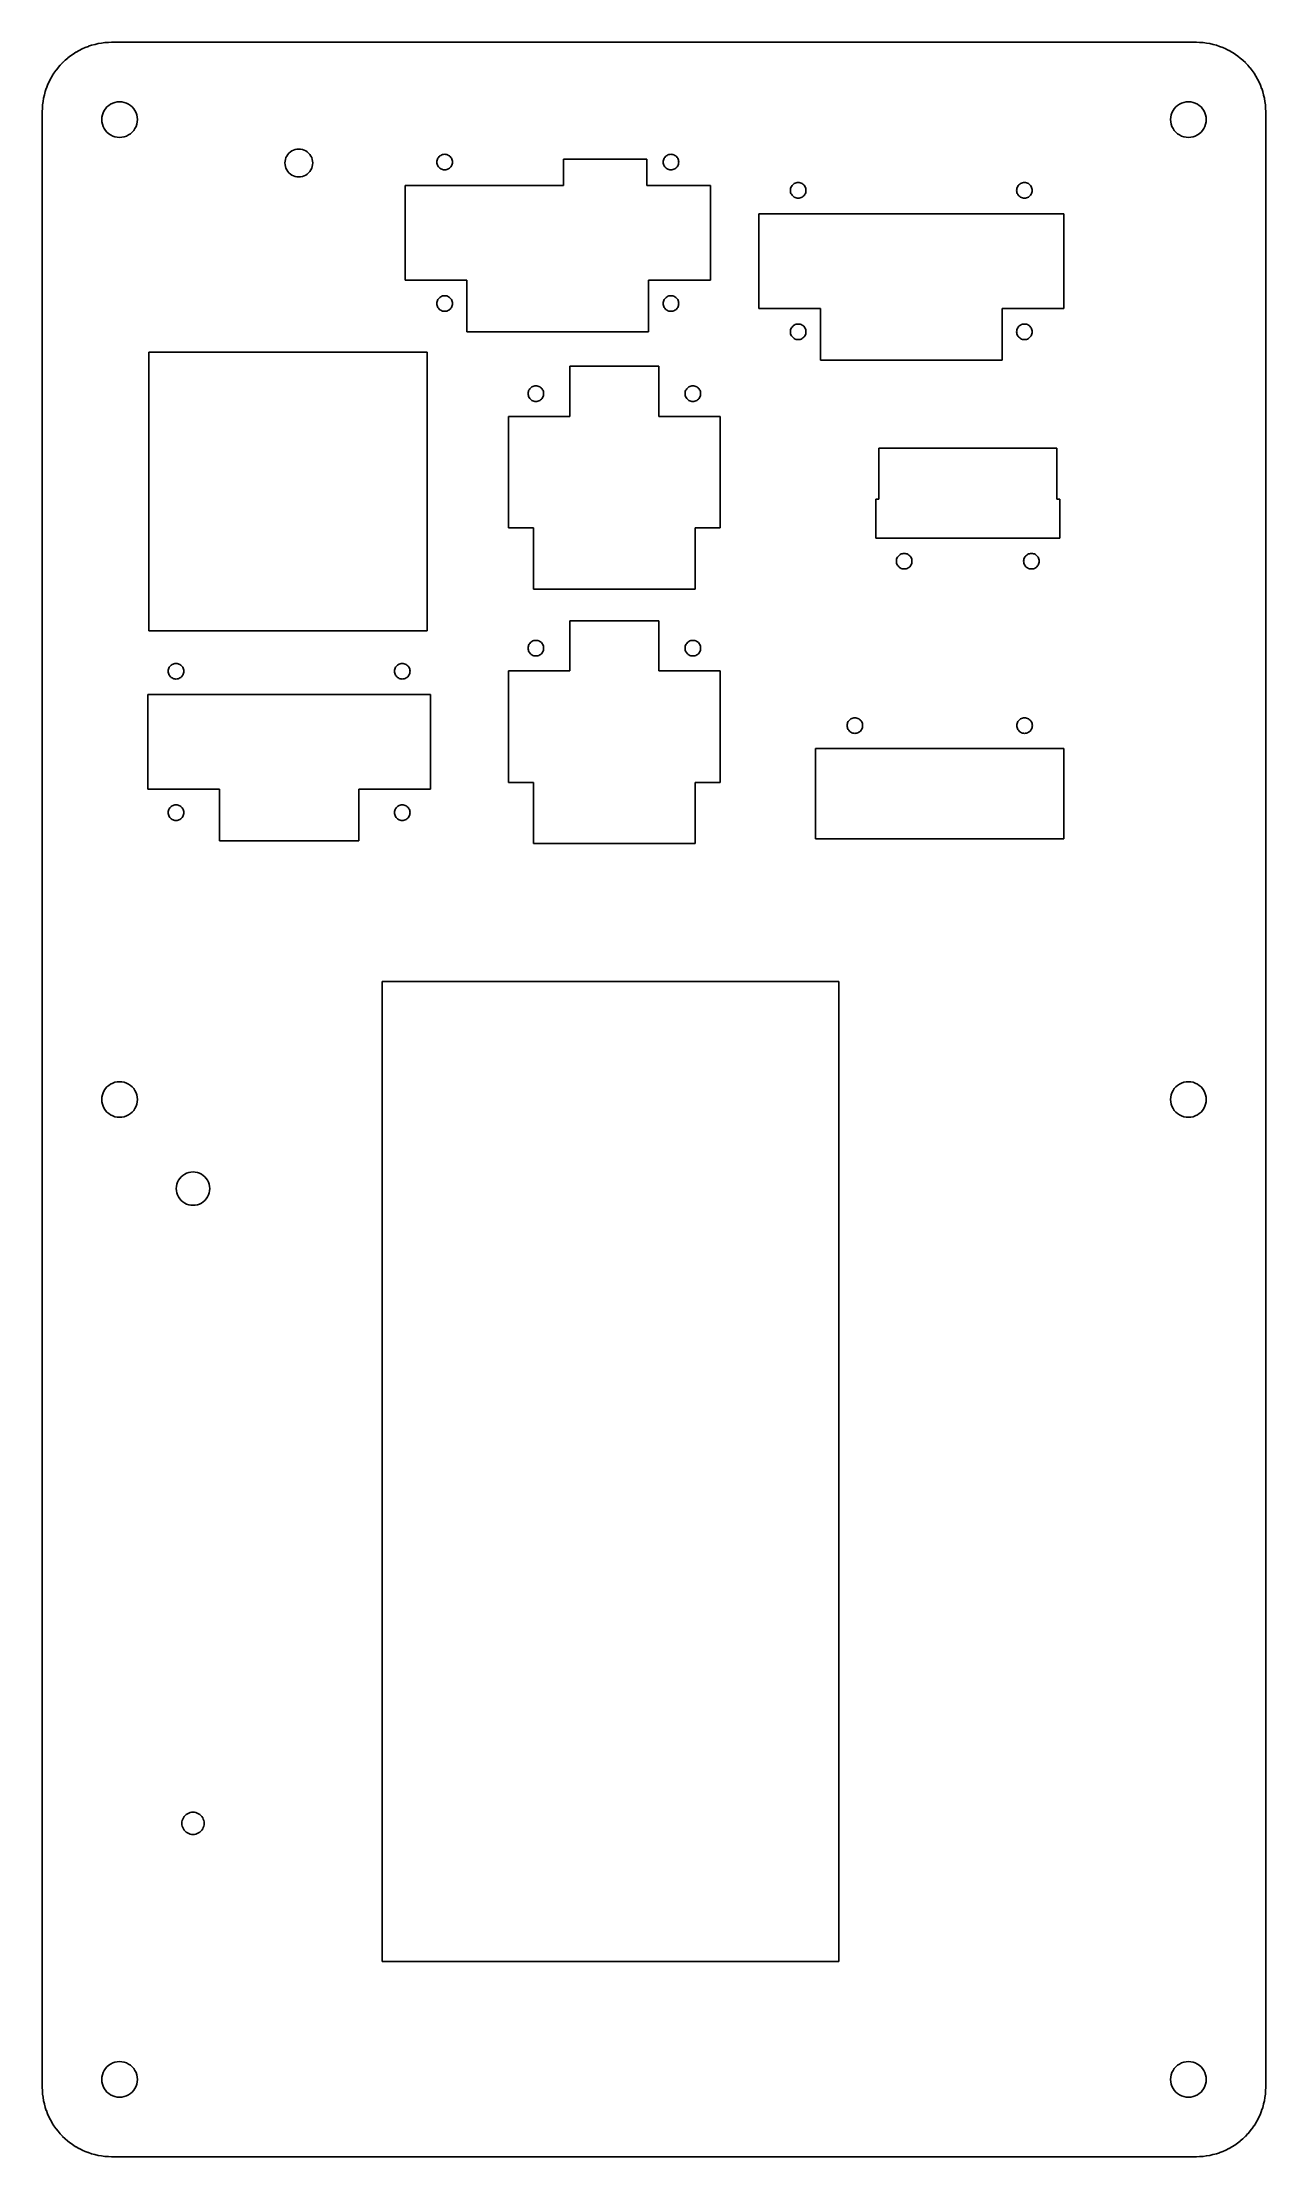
# Model space of a CAD drawing. Header units: metres. Extents: x -63 to 47, y -73 to 117.
import ezdxf

# ---------------------------------------------------------------- set-up
doc = ezdxf.new("R2010")
doc.units = ezdxf.units.M

msp = doc.modelspace()

# ---------------------------------------------------------------- linework, layer by layer
for p, q in [((-60.0185, 115.944), (-60.2662, 115.787)), ((-60.0075, 115.951), (-60.0185, 115.944)), ((-59.9961, 115.958), (-60.0075, 115.951)), ((-59.741, 116.102), (-59.9961, 115.958)), ((-59.7294, 116.108), (-59.741, 116.102)), ((-59.4675, 116.24), (-59.7294, 116.108)), ((-59.4556, 116.245), (-59.4675, 116.24)), ((-59.1875, 116.364), (-59.4556, 116.245)), ((-59.1754, 116.369), (-59.1875, 116.364)), ((-58.9018, 116.474), (-59.1754, 116.369)), ((-58.8895, 116.478), (-58.9018, 116.474)), ((-58.6111, 116.57), (-58.8895, 116.478)), ((-58.5985, 116.574), (-58.6111, 116.57)), ((-58.3159, 116.652), (-58.5985, 116.574)), ((-58.3032, 116.655), (-58.3159, 116.652)), ((-58.0172, 116.719), (-58.3032, 116.655)), ((-58.0043, 116.721), (-58.0172, 116.719)), ((-57.7154, 116.771), (-58.0043, 116.721)), ((-57.4244, 116.807), (-57.7154, 116.771)), ((-57.4115, 116.809), (-57.4244, 116.807)), ((-57.1191, 116.83), (-57.4115, 116.809)), ((-57.1061, 116.831), (-57.1191, 116.83)), ((-56.813, 116.839), (-57.1061, 116.831)), ((-56.8, 116.839), (-56.813, 116.839)), ((40.6, 116.839), (-56.8, 116.839)), ((40.613, 116.839), (40.6, 116.839)), ((40.9061, 116.831), (40.613, 116.839)), ((40.9191, 116.83), (40.9061, 116.831)), ((41.2115, 116.809), (40.9191, 116.83)), ((41.2244, 116.807), (41.2115, 116.809)), ((41.5154, 116.771), (41.2244, 116.807)), ((41.5283, 116.769), (41.5154, 116.771)), ((41.8172, 116.719), (41.5283, 116.769)), ((41.8299, 116.716), (41.8172, 116.719)), ((42.1159, 116.652), (41.8299, 116.716)), ((42.1285, 116.648), (42.1159, 116.652)), ((42.4111, 116.57), (42.1285, 116.648)), ((42.4234, 116.566), (42.4111, 116.57)), ((42.7018, 116.474), (42.4234, 116.566)), ((42.9754, 116.369), (42.7018, 116.474)), ((42.9875, 116.364), (42.9754, 116.369)), ((42.9994, 116.359), (42.9875, 116.364)), ((43.2675, 116.24), (42.9994, 116.359)), ((43.2791, 116.234), (43.2675, 116.24)), ((43.541, 116.102), (43.2791, 116.234)), ((43.5523, 116.096), (43.541, 116.102)), ((43.8075, 115.951), (43.5523, 116.096)), ((44.0552, 115.794), (43.8075, 115.951)), ((-61.9875, 114.066), (-62.1444, 113.818)), ((-61.8187, 114.306), (-61.9875, 114.066)), ((-61.8112, 114.317), (-61.8187, 114.306)), ((-61.8032, 114.327), (-61.8112, 114.317)), ((-61.6228, 114.558), (-61.8032, 114.327)), ((-61.6143, 114.568), (-61.6228, 114.558)), ((-61.4227, 114.79), (-61.6143, 114.568)), ((-61.2206, 115.002), (-61.4227, 114.79)), ((-61.2116, 115.012), (-61.2206, 115.002)), ((-61.2022, 115.021), (-61.2116, 115.012)), ((-60.9898, 115.223), (-61.2022, 115.021)), ((-60.98, 115.231), (-60.9898, 115.223)), ((-60.7579, 115.423), (-60.98, 115.231)), ((-60.7477, 115.431), (-60.7579, 115.423)), ((-60.5165, 115.611), (-60.7477, 115.431)), ((-60.5059, 115.619), (-60.5165, 115.611)), ((-60.2662, 115.787), (-60.5059, 115.619)), ((44.0662, 115.787), (44.0552, 115.794)), ((44.0768, 115.78), (44.0662, 115.787)), ((44.3165, 115.611), (44.0768, 115.78)), ((44.3268, 115.603), (44.3165, 115.611)), ((44.5579, 115.423), (44.3268, 115.603)), ((44.78, 115.231), (44.5579, 115.423)), ((44.7898, 115.223), (44.78, 115.231)), ((44.7992, 115.214), (44.7898, 115.223)), ((45.0116, 115.012), (44.7992, 115.214)), ((45.0206, 115.002), (45.0116, 115.012)), ((45.2228, 114.79), (45.0206, 115.002)), ((45.2313, 114.78), (45.2228, 114.79)), ((45.4228, 114.558), (45.2313, 114.78)), ((45.4308, 114.548), (45.4228, 114.558)), ((45.6112, 114.317), (45.4308, 114.548)), ((45.6187, 114.306), (45.6112, 114.317)), ((45.7875, 114.066), (45.6187, 114.306)), ((45.7945, 114.055), (45.7875, 114.066)), ((45.9513, 113.807), (45.7945, 114.055)), ((-62.852, 112.116), (-62.9162, 111.83)), ((-62.8485, 112.128), (-62.852, 112.116)), ((-62.7703, 112.411), (-62.8485, 112.128)), ((-62.6783, 112.689), (-62.7703, 112.411)), ((-62.6742, 112.702), (-62.6783, 112.689)), ((-62.6696, 112.714), (-62.6742, 112.702)), ((-62.564, 112.988), (-62.6696, 112.714)), ((-62.5588, 112.999), (-62.564, 112.988)), ((-62.4399, 113.267), (-62.5588, 112.999)), ((-62.3081, 113.529), (-62.4399, 113.267)), ((-62.3023, 113.541), (-62.3081, 113.529)), ((-62.2958, 113.552), (-62.3023, 113.541)), ((-62.1513, 113.807), (-62.2958, 113.552)), ((-62.1444, 113.818), (-62.1513, 113.807)), ((45.9577, 113.796), (45.9513, 113.807)), ((46.1023, 113.541), (45.9577, 113.796)), ((46.1081, 113.529), (46.1023, 113.541)), ((46.2399, 113.267), (46.1081, 113.529)), ((46.2452, 113.256), (46.2399, 113.267)), ((46.364, 112.988), (46.2452, 113.256)), ((46.3687, 112.975), (46.364, 112.988)), ((46.4742, 112.702), (46.3687, 112.975)), ((46.4783, 112.689), (46.4742, 112.702)), ((46.5703, 112.411), (46.4783, 112.689)), ((46.5738, 112.399), (46.5703, 112.411)), ((46.652, 112.116), (46.5738, 112.399)), ((46.6548, 112.103), (46.652, 112.116)), ((46.7191, 111.817), (46.6548, 112.103)), ((-63.0386, 110.613), (-63.0389, 110.6)), ((-63.0389, 110.6), (-63.0389, -66.8)), ((-63.0314, 110.906), (-63.0386, 110.613)), ((-63.0305, 110.919), (-63.0314, 110.906)), ((-63.0089, 111.212), (-63.0305, 110.919)), ((-63.0073, 111.224), (-63.0089, 111.212)), ((-62.9714, 111.515), (-63.0073, 111.224)), ((-62.9692, 111.528), (-62.9714, 111.515)), ((-62.9191, 111.817), (-62.9692, 111.528)), ((-62.9162, 111.83), (-62.9191, 111.817)), ((-57.6863, 110.109), (-57.6455, 110.314)), ((-57.6455, 110.314), (-57.5782, 110.512)), ((-57.5782, 110.512), (-57.4856, 110.7)), ((-57.4856, 110.7), (-57.3694, 110.874)), ((-57.3694, 110.874), (-57.2314, 111.031)), ((-57.2314, 111.031), (-57.074, 111.169)), ((-57.074, 111.169), (-56.9, 111.286)), ((-56.9, 111.286), (-56.7123, 111.378)), ((-56.7123, 111.378), (-56.5141, 111.445)), ((-56.5141, 111.445), (-56.3088, 111.486)), ((-56.3088, 111.486), (-56.1, 111.5)), ((-56.1, 111.5), (-55.8912, 111.486)), ((-55.8912, 111.486), (-55.6859, 111.445)), ((-55.6859, 111.445), (-55.4877, 111.378)), ((-55.4877, 111.378), (-55.3, 111.286)), ((-55.3, 111.286), (-55.126, 111.169)), ((-55.126, 111.169), (-54.9686, 111.031)), ((-54.9686, 111.031), (-54.8306, 110.874)), ((-54.8306, 110.874), (-54.7144, 110.7)), ((-54.7144, 110.7), (-54.6218, 110.512)), ((-54.6218, 110.512), (-54.5545, 110.314)), ((-54.5545, 110.314), (-54.5137, 110.109)), ((38.3137, 110.109), (38.3545, 110.314)), ((38.3545, 110.314), (38.4218, 110.512)), ((38.4218, 110.512), (38.5144, 110.7)), ((38.5144, 110.7), (38.6306, 110.874)), ((38.6306, 110.874), (38.7686, 111.031)), ((38.7686, 111.031), (38.926, 111.169)), ((38.926, 111.169), (39.1, 111.286)), ((39.1, 111.286), (39.2877, 111.378)), ((39.2877, 111.378), (39.4859, 111.445)), ((39.4859, 111.445), (39.6912, 111.486)), ((39.6912, 111.486), (39.9, 111.5)), ((39.9, 111.5), (40.1088, 111.486)), ((40.1088, 111.486), (40.3141, 111.445)), ((40.3141, 111.445), (40.5123, 111.378)), ((40.5123, 111.378), (40.7, 111.286)), ((40.7, 111.286), (40.874, 111.169)), ((40.874, 111.169), (41.0314, 111.031)), ((41.0314, 111.031), (41.1694, 110.874)), ((41.1694, 110.874), (41.2856, 110.7)), ((41.2856, 110.7), (41.3782, 110.512)), ((41.3782, 110.512), (41.4455, 110.314)), ((41.4455, 110.314), (41.4863, 110.109)), ((46.7213, 111.804), (46.7191, 111.817)), ((46.7714, 111.515), (46.7213, 111.804)), ((46.8073, 111.224), (46.7714, 111.515)), ((46.8089, 111.212), (46.8073, 111.224)), ((46.8099, 111.199), (46.8089, 111.212)), ((46.8314, 110.906), (46.8099, 111.199)), ((46.8386, 110.613), (46.8314, 110.906)), ((46.8389, 110.6), (46.8386, 110.613)), ((46.8389, -66.8), (46.8389, 110.6)), ((-57.7, 109.9), (-57.6863, 110.109)), ((-57.6863, 109.691), (-57.7, 109.9)), ((-57.6455, 109.486), (-57.6863, 109.691)), ((-57.5782, 109.288), (-57.6455, 109.486)), ((-57.4856, 109.1), (-57.5782, 109.288)), ((-57.3694, 108.926), (-57.4856, 109.1)), ((-57.2314, 108.769), (-57.3694, 108.926)), ((-57.074, 108.631), (-57.2314, 108.769)), ((-56.9, 108.514), (-57.074, 108.631)), ((-56.7123, 108.422), (-56.9, 108.514)), ((-56.5141, 108.355), (-56.7123, 108.422)), ((-56.3088, 108.314), (-56.5141, 108.355)), ((-56.1, 108.3), (-56.3088, 108.314)), ((-55.8912, 108.314), (-56.1, 108.3)), ((-55.6859, 108.355), (-55.8912, 108.314)), ((-55.4877, 108.422), (-55.6859, 108.355)), ((-55.3, 108.514), (-55.4877, 108.422)), ((-55.126, 108.631), (-55.3, 108.514)), ((-54.9686, 108.769), (-55.126, 108.631)), ((-54.8306, 108.926), (-54.9686, 108.769)), ((-54.7144, 109.1), (-54.8306, 108.926)), ((-54.6218, 109.288), (-54.7144, 109.1)), ((-54.5545, 109.486), (-54.6218, 109.288)), ((-54.5137, 109.691), (-54.5545, 109.486)), ((-54.5137, 110.109), (-54.5, 109.9)), ((-54.5, 109.9), (-54.5137, 109.691)), ((38.3, 109.9), (38.3137, 110.109)), ((38.3137, 109.691), (38.3, 109.9)), ((38.3545, 109.486), (38.3137, 109.691)), ((38.4218, 109.288), (38.3545, 109.486)), ((38.5144, 109.1), (38.4218, 109.288)), ((38.6306, 108.926), (38.5144, 109.1)), ((38.7686, 108.769), (38.6306, 108.926)), ((38.926, 108.631), (38.7686, 108.769)), ((39.1, 108.514), (38.926, 108.631)), ((39.2877, 108.422), (39.1, 108.514)), ((39.4859, 108.355), (39.2877, 108.422)), ((39.6912, 108.314), (39.4859, 108.355)), ((39.9, 108.3), (39.6912, 108.314)), ((40.1088, 108.314), (39.9, 108.3)), ((40.3141, 108.355), (40.1088, 108.314)), ((40.5123, 108.422), (40.3141, 108.355)), ((40.7, 108.514), (40.5123, 108.422)), ((40.874, 108.631), (40.7, 108.514)), ((41.0314, 108.769), (40.874, 108.631)), ((41.1694, 108.926), (41.0314, 108.769)), ((41.2856, 109.1), (41.1694, 108.926)), ((41.3782, 109.288), (41.2856, 109.1)), ((41.4455, 109.486), (41.3782, 109.288)), ((41.4863, 109.691), (41.4455, 109.486)), ((41.4863, 110.109), (41.5, 109.9)), ((41.5, 109.9), (41.4863, 109.691)), ((-41.2074, 106.324), (-41.1549, 106.478)), ((-41.1549, 106.478), (-41.0825, 106.625)), ((-41.0825, 106.625), (-40.9917, 106.761)), ((-40.9917, 106.761), (-40.8839, 106.884)), ((-40.8839, 106.884), (-40.761, 106.992)), ((-40.761, 106.992), (-40.625, 107.083)), ((-40.625, 107.083), (-40.4784, 107.155)), ((-40.4784, 107.155), (-40.3235, 107.207)), ((-40.3235, 107.207), (-40.1632, 107.239)), ((-40.1632, 107.239), (-40, 107.25)), ((-40, 107.25), (-39.8368, 107.239)), ((-39.8368, 107.239), (-39.6765, 107.207)), ((-39.6765, 107.207), (-39.5216, 107.155)), ((-39.5216, 107.155), (-39.375, 107.083)), ((-39.375, 107.083), (-39.239, 106.992)), ((-39.239, 106.992), (-39.1161, 106.884)), ((-39.1161, 106.884), (-39.0083, 106.761)), ((-39.0083, 106.761), (-38.9175, 106.625)), ((-38.9175, 106.625), (-38.8452, 106.478)), ((-38.8452, 106.478), (-38.7926, 106.324)), ((-27.5761, 106.261), (-27.5467, 106.348)), ((-27.5467, 106.348), (-27.5062, 106.43)), ((-27.5062, 106.43), (-27.4553, 106.506)), ((-27.4553, 106.506), (-27.395, 106.575)), ((-27.395, 106.575), (-27.3261, 106.635)), ((-27.3261, 106.635), (-27.25, 106.686)), ((-27.25, 106.686), (-27.1679, 106.727)), ((-27.1679, 106.727), (-27.0812, 106.756)), ((-27.0812, 106.756), (-26.9914, 106.774)), ((-26.9914, 106.774), (-26.9, 106.78)), ((-26.9, 106.78), (-26.8086, 106.774)), ((-26.8086, 106.774), (-26.7188, 106.756)), ((-26.7188, 106.756), (-26.6321, 106.727)), ((-26.6321, 106.727), (-26.55, 106.686)), ((-26.55, 106.686), (-26.4739, 106.635)), ((-26.4739, 106.635), (-26.405, 106.575)), ((-26.405, 106.575), (-26.3447, 106.506)), ((-26.3447, 106.506), (-26.2938, 106.43)), ((-26.2938, 106.43), (-26.2533, 106.348)), ((-26.2533, 106.348), (-26.2239, 106.261)), ((-16.24, 103.98), (-16.24, 106.34)), ((-16.24, 106.34), (-8.74, 106.34)), ((-8.74, 106.34), (-8.74, 103.98)), ((-7.25616, 106.261), (-7.22672, 106.348)), ((-7.22672, 106.348), (-7.18622, 106.43)), ((-7.18622, 106.43), (-7.13535, 106.506)), ((-7.13535, 106.506), (-7.07499, 106.575)), ((-7.07499, 106.575), (-7.00614, 106.635)), ((-7.00614, 106.635), (-6.93001, 106.686)), ((-6.93001, 106.686), (-6.84789, 106.727)), ((-6.84789, 106.727), (-6.76118, 106.756)), ((-6.76118, 106.756), (-6.67138, 106.774)), ((-6.67138, 106.774), (-6.58001, 106.78)), ((-6.58001, 106.78), (-6.48864, 106.774)), ((-6.48864, 106.774), (-6.39884, 106.756)), ((-6.39884, 106.756), (-6.31212, 106.727)), ((-6.31212, 106.727), (-6.23, 106.686)), ((-6.23, 106.686), (-6.15388, 106.635)), ((-6.15388, 106.635), (-6.08503, 106.575)), ((-6.08503, 106.575), (-6.02466, 106.506)), ((-6.02466, 106.506), (-5.97379, 106.43)), ((-5.97379, 106.43), (-5.93329, 106.348)), ((-5.93329, 106.348), (-5.90386, 106.261)), ((-41.25, 106), (-41.2393, 106.163)), ((-41.2393, 105.837), (-41.25, 106)), ((-41.2393, 106.163), (-41.2074, 106.324)), ((-41.2074, 105.676), (-41.2393, 105.837)), ((-41.1549, 105.522), (-41.2074, 105.676)), ((-41.0825, 105.375), (-41.1549, 105.522)), ((-40.9917, 105.239), (-41.0825, 105.375)), ((-40.8839, 105.116), (-40.9917, 105.239)), ((-40.761, 105.008), (-40.8839, 105.116)), ((-40.625, 104.917), (-40.761, 105.008)), ((-40.4784, 104.845), (-40.625, 104.917)), ((-40.3235, 104.793), (-40.4784, 104.845)), ((-40.1632, 104.761), (-40.3235, 104.793)), ((-40, 104.75), (-40.1632, 104.761)), ((-39.8368, 104.761), (-40, 104.75)), ((-39.6765, 104.793), (-39.8368, 104.761)), ((-39.5216, 104.845), (-39.6765, 104.793)), ((-39.375, 104.917), (-39.5216, 104.845)), ((-39.239, 105.008), (-39.375, 104.917)), ((-39.1161, 105.116), (-39.239, 105.008)), ((-39.0083, 105.239), (-39.1161, 105.116)), ((-38.9175, 105.375), (-39.0083, 105.239)), ((-38.8452, 105.522), (-38.9175, 105.375)), ((-38.7926, 105.676), (-38.8452, 105.522)), ((-38.7926, 106.324), (-38.7607, 106.163)), ((-38.7607, 105.837), (-38.7926, 105.676)), ((-38.7607, 106.163), (-38.75, 106)), ((-38.75, 106), (-38.7607, 105.837)), ((-27.6, 106.08), (-27.594, 106.171)), ((-27.594, 105.989), (-27.6, 106.08)), ((-27.594, 106.171), (-27.5761, 106.261)), ((-27.5761, 105.899), (-27.594, 105.989)), ((-27.5467, 105.812), (-27.5761, 105.899)), ((-27.5062, 105.73), (-27.5467, 105.812)), ((-27.4553, 105.654), (-27.5062, 105.73)), ((-27.395, 105.585), (-27.4553, 105.654)), ((-27.3261, 105.525), (-27.395, 105.585)), ((-27.25, 105.474), (-27.3261, 105.525)), ((-27.1679, 105.433), (-27.25, 105.474)), ((-27.0812, 105.404), (-27.1679, 105.433)), ((-26.9914, 105.386), (-27.0812, 105.404)), ((-26.9, 105.38), (-26.9914, 105.386)), ((-26.8086, 105.386), (-26.9, 105.38)), ((-26.7188, 105.404), (-26.8086, 105.386)), ((-26.6321, 105.433), (-26.7188, 105.404)), ((-26.55, 105.474), (-26.6321, 105.433)), ((-26.4739, 105.525), (-26.55, 105.474)), ((-26.405, 105.585), (-26.4739, 105.525)), ((-26.3447, 105.654), (-26.405, 105.585)), ((-26.2938, 105.73), (-26.3447, 105.654)), ((-26.2533, 105.812), (-26.2938, 105.73)), ((-26.2239, 105.899), (-26.2533, 105.812)), ((-26.2239, 106.261), (-26.206, 106.171)), ((-26.206, 105.989), (-26.2239, 105.899)), ((-26.206, 106.171), (-26.2, 106.08)), ((-26.2, 106.08), (-26.206, 105.989)), ((-7.28, 106.08), (-7.27402, 106.171)), ((-7.27402, 105.989), (-7.28, 106.08)), ((-7.27402, 106.171), (-7.25616, 106.261)), ((-7.25616, 105.899), (-7.27402, 105.989)), ((-7.22672, 105.812), (-7.25616, 105.899)), ((-7.18622, 105.73), (-7.22672, 105.812)), ((-7.13535, 105.654), (-7.18622, 105.73)), ((-7.07499, 105.585), (-7.13535, 105.654)), ((-7.00614, 105.525), (-7.07499, 105.585)), ((-6.93001, 105.474), (-7.00614, 105.525)), ((-6.84789, 105.433), (-6.93001, 105.474)), ((-6.76118, 105.404), (-6.84789, 105.433)), ((-6.67138, 105.386), (-6.76118, 105.404)), ((-6.58001, 105.38), (-6.67138, 105.386)), ((-6.48864, 105.386), (-6.58001, 105.38)), ((-6.39884, 105.404), (-6.48864, 105.386)), ((-6.31212, 105.433), (-6.39884, 105.404)), ((-6.23, 105.474), (-6.31212, 105.433)), ((-6.15388, 105.525), (-6.23, 105.474)), ((-6.08503, 105.585), (-6.15388, 105.525)), ((-6.02466, 105.654), (-6.08503, 105.585)), ((-5.97379, 105.73), (-6.02466, 105.654)), ((-5.93329, 105.812), (-5.97379, 105.73)), ((-5.90386, 105.899), (-5.93329, 105.812)), ((-5.90386, 106.261), (-5.88599, 106.171)), ((-5.88599, 105.989), (-5.90386, 105.899)), ((-5.88599, 106.171), (-5.88001, 106.08)), ((-5.88001, 106.08), (-5.88599, 105.989)), ((-30.44, 95.48), (-30.44, 103.98)), ((-30.44, 103.98), (-16.24, 103.98)), ((-8.74, 103.98), (-3.04, 103.98)), ((-3.04, 103.98), (-3.04, 95.48)), ((4.15, 103.54), (4.156, 103.631)), ((4.156, 103.449), (4.15, 103.54)), ((4.156, 103.631), (4.17385, 103.721)), ((4.17385, 103.359), (4.156, 103.449)), ((4.17385, 103.721), (4.20329, 103.808)), ((4.20329, 103.272), (4.17385, 103.359)), ((4.20329, 103.808), (4.24378, 103.89)), ((4.24378, 103.19), (4.20329, 103.272)), ((4.24378, 103.89), (4.29466, 103.966)), ((4.29466, 103.114), (4.24378, 103.19)), ((4.29466, 103.966), (4.35504, 104.035)), ((4.35504, 103.045), (4.29466, 103.114)), ((4.35504, 104.035), (4.42387, 104.095)), ((4.42387, 102.985), (4.35504, 103.045)), ((4.42387, 104.095), (4.50001, 104.146)), ((4.50001, 102.934), (4.42387, 102.985)), ((4.50001, 104.146), (4.58213, 104.187)), ((4.58213, 102.893), (4.50001, 102.934)), ((4.58213, 104.187), (4.66883, 104.216)), ((4.66883, 102.864), (4.58213, 102.893)), ((4.66883, 104.216), (4.75865, 104.234)), ((4.75865, 102.846), (4.66883, 102.864)), ((4.75865, 104.234), (4.85, 104.24)), ((4.85, 102.84), (4.75865, 102.846)), ((4.85, 104.24), (4.94135, 104.234)), ((4.94135, 102.846), (4.85, 102.84)), ((4.94135, 104.234), (5.03117, 104.216)), ((5.03117, 102.864), (4.94135, 102.846)), ((5.03117, 104.216), (5.11787, 104.187)), ((5.11787, 102.893), (5.03117, 102.864)), ((5.11787, 104.187), (5.19999, 104.146)), ((5.19999, 102.934), (5.11787, 102.893)), ((5.19999, 104.146), (5.27613, 104.095)), ((5.27613, 102.985), (5.19999, 102.934)), ((5.27613, 104.095), (5.34496, 104.035)), ((5.34496, 103.045), (5.27613, 102.985)), ((5.34496, 104.035), (5.40534, 103.966)), ((5.40534, 103.114), (5.34496, 103.045)), ((5.40534, 103.966), (5.45622, 103.89)), ((5.45622, 103.19), (5.40534, 103.114)), ((5.45622, 103.89), (5.49671, 103.808)), ((5.49671, 103.272), (5.45622, 103.19)), ((5.49671, 103.808), (5.52615, 103.721)), ((5.52615, 103.359), (5.49671, 103.272)), ((5.52615, 103.721), (5.544, 103.631)), ((5.544, 103.449), (5.52615, 103.359)), ((5.544, 103.631), (5.55, 103.54)), ((5.55, 103.54), (5.544, 103.449)), ((24.47, 103.54), (24.476, 103.631)), ((24.476, 103.449), (24.47, 103.54)), ((24.476, 103.631), (24.4938, 103.721)), ((24.4938, 103.359), (24.476, 103.449)), ((24.4938, 103.721), (24.5233, 103.808)), ((24.5233, 103.272), (24.4938, 103.359)), ((24.5233, 103.808), (24.5638, 103.89)), ((24.5638, 103.19), (24.5233, 103.272)), ((24.5638, 103.89), (24.6146, 103.966)), ((24.6146, 103.114), (24.5638, 103.19)), ((24.6146, 103.966), (24.675, 104.035)), ((24.675, 103.045), (24.6146, 103.114)), ((24.675, 104.035), (24.7439, 104.095)), ((24.7439, 102.985), (24.675, 103.045)), ((24.7439, 104.095), (24.82, 104.146)), ((24.82, 102.934), (24.7439, 102.985)), ((24.82, 104.146), (24.9021, 104.187)), ((24.9021, 102.893), (24.82, 102.934)), ((24.9021, 104.187), (24.9888, 104.216)), ((24.9888, 102.864), (24.9021, 102.893)), ((24.9888, 104.216), (25.0786, 104.234)), ((25.0786, 102.846), (24.9888, 102.864)), ((25.0786, 104.234), (25.17, 104.24)), ((25.17, 102.84), (25.0786, 102.846)), ((25.17, 104.24), (25.2614, 104.234)), ((25.2614, 102.846), (25.17, 102.84)), ((25.2614, 104.234), (25.3512, 104.216)), ((25.3512, 102.864), (25.2614, 102.846)), ((25.3512, 104.216), (25.4379, 104.187)), ((25.4379, 102.893), (25.3512, 102.864)), ((25.4379, 104.187), (25.52, 104.146)), ((25.52, 102.934), (25.4379, 102.893)), ((25.52, 104.146), (25.5961, 104.095)), ((25.5961, 102.985), (25.52, 102.934)), ((25.5961, 104.095), (25.665, 104.035)), ((25.665, 103.045), (25.5961, 102.985)), ((25.665, 104.035), (25.7253, 103.966)), ((25.7253, 103.114), (25.665, 103.045)), ((25.7253, 103.966), (25.7762, 103.89)), ((25.7762, 103.19), (25.7253, 103.114)), ((25.7762, 103.89), (25.8167, 103.808)), ((25.8167, 103.272), (25.7762, 103.19)), ((25.8167, 103.808), (25.8461, 103.721)), ((25.8461, 103.359), (25.8167, 103.272)), ((25.8461, 103.721), (25.864, 103.631)), ((25.864, 103.449), (25.8461, 103.359)), ((25.864, 103.631), (25.87, 103.54)), ((25.87, 103.54), (25.864, 103.449)), ((1.31, 92.94), (1.31, 101.44)), ((1.31, 101.44), (28.71, 101.44)), ((28.71, 101.44), (28.71, 92.94)), ((-24.9, 95.48), (-30.44, 95.48)), ((-24.9, 90.84), (-24.9, 95.48)), ((-3.04, 95.48), (-8.58, 95.48)), ((-8.58, 95.48), (-8.58, 90.84)), ((-27.6, 93.38), (-27.594, 93.4714)), ((-27.594, 93.2886), (-27.6, 93.38)), ((-27.594, 93.4714), (-27.5761, 93.5612)), ((-27.5761, 93.1988), (-27.594, 93.2886)), ((-27.5761, 93.5612), (-27.5467, 93.6479)), ((-27.5467, 93.1121), (-27.5761, 93.1988)), ((-27.5467, 93.6479), (-27.5062, 93.73)), ((-27.5062, 93.03), (-27.5467, 93.1121)), ((-27.5062, 93.73), (-27.4553, 93.8061)), ((-27.4553, 93.8061), (-27.395, 93.875)), ((-27.395, 93.875), (-27.3261, 93.9353)), ((-27.3261, 93.9353), (-27.25, 93.9862)), ((-27.25, 93.9862), (-27.1679, 94.0267)), ((-27.1679, 94.0267), (-27.0812, 94.0561)), ((-27.0812, 94.0561), (-26.9914, 94.074)), ((-26.9914, 94.074), (-26.9, 94.08)), ((-26.9, 94.08), (-26.8086, 94.074)), ((-26.8086, 94.074), (-26.7188, 94.0561)), ((-26.7188, 94.0561), (-26.6321, 94.0267)), ((-26.6321, 94.0267), (-26.55, 93.9862)), ((-26.55, 93.9862), (-26.4739, 93.9353)), ((-26.4739, 93.9353), (-26.405, 93.875)), ((-26.405, 93.875), (-26.3447, 93.8061)), ((-26.3447, 93.8061), (-26.2938, 93.73)), ((-26.2938, 93.73), (-26.2533, 93.6479)), ((-26.2533, 93.1121), (-26.2938, 93.03)), ((-26.2533, 93.6479), (-26.2239, 93.5612)), ((-26.2239, 93.1988), (-26.2533, 93.1121)), ((-26.2239, 93.5612), (-26.206, 93.4714)), ((-26.206, 93.2886), (-26.2239, 93.1988)), ((-26.206, 93.4714), (-26.2, 93.38)), ((-26.2, 93.38), (-26.206, 93.2886)), ((-7.28, 93.38), (-7.27402, 93.4714)), ((-7.27402, 93.2886), (-7.28, 93.38)), ((-7.27402, 93.4714), (-7.25616, 93.5612)), ((-7.25616, 93.1988), (-7.27402, 93.2886)), ((-7.25616, 93.5612), (-7.22672, 93.6479)), ((-7.22672, 93.1121), (-7.25616, 93.1988)), ((-7.22672, 93.6479), (-7.18622, 93.73)), ((-7.18622, 93.03), (-7.22672, 93.1121)), ((-7.18622, 93.73), (-7.13535, 93.8061)), ((-7.13535, 93.8061), (-7.07499, 93.875)), ((-7.07499, 93.875), (-7.00614, 93.9353)), ((-7.00614, 93.9353), (-6.93001, 93.9862)), ((-6.93001, 93.9862), (-6.84789, 94.0267)), ((-6.84789, 94.0267), (-6.76118, 94.0561)), ((-6.76118, 94.0561), (-6.67138, 94.074)), ((-6.67138, 94.074), (-6.58001, 94.08)), ((-6.58001, 94.08), (-6.48864, 94.074)), ((-6.48864, 94.074), (-6.39884, 94.0561)), ((-6.39884, 94.0561), (-6.31212, 94.0267)), ((-6.31212, 94.0267), (-6.23, 93.9862)), ((-6.23, 93.9862), (-6.15388, 93.9353)), ((-6.15388, 93.9353), (-6.08503, 93.875)), ((-6.08503, 93.875), (-6.02466, 93.8061)), ((-6.02466, 93.8061), (-5.97379, 93.73)), ((-5.97379, 93.73), (-5.93329, 93.6479)), ((-5.93329, 93.1121), (-5.97379, 93.03)), ((-5.93329, 93.6479), (-5.90386, 93.5612)), ((-5.90386, 93.1988), (-5.93329, 93.1121)), ((-5.90386, 93.5612), (-5.88599, 93.4714)), ((-5.88599, 93.2886), (-5.90386, 93.1988)), ((-5.88599, 93.4714), (-5.88001, 93.38)), ((-5.88001, 93.38), (-5.88599, 93.2886)), ((-27.4553, 92.9539), (-27.5062, 93.03)), ((-27.395, 92.885), (-27.4553, 92.9539)), ((-27.3261, 92.8247), (-27.395, 92.885)), ((-27.25, 92.7738), (-27.3261, 92.8247)), ((-27.1679, 92.7333), (-27.25, 92.7738)), ((-27.0812, 92.7039), (-27.1679, 92.7333)), ((-26.9914, 92.686), (-27.0812, 92.7039)), ((-26.9, 92.68), (-26.9914, 92.686)), ((-26.8086, 92.686), (-26.9, 92.68)), ((-26.7188, 92.7039), (-26.8086, 92.686)), ((-26.6321, 92.7333), (-26.7188, 92.7039)), ((-26.55, 92.7738), (-26.6321, 92.7333)), ((-26.4739, 92.8247), (-26.55, 92.7738)), ((-26.405, 92.885), (-26.4739, 92.8247)), ((-26.3447, 92.9539), (-26.405, 92.885)), ((-26.2938, 93.03), (-26.3447, 92.9539)), ((-7.13535, 92.9539), (-7.18622, 93.03)), ((-7.07499, 92.885), (-7.13535, 92.9539)), ((-7.00614, 92.8247), (-7.07499, 92.885)), ((-6.93001, 92.7738), (-7.00614, 92.8247)), ((-6.84789, 92.7333), (-6.93001, 92.7738)), ((-6.76118, 92.7039), (-6.84789, 92.7333)), ((-6.67138, 92.686), (-6.76118, 92.7039)), ((-6.58001, 92.68), (-6.67138, 92.686)), ((-6.48864, 92.686), (-6.58001, 92.68)), ((-6.39884, 92.7039), (-6.48864, 92.686)), ((-6.31212, 92.7333), (-6.39884, 92.7039)), ((-6.23, 92.7738), (-6.31212, 92.7333)), ((-6.15388, 92.8247), (-6.23, 92.7738)), ((-6.08503, 92.885), (-6.15388, 92.8247)), ((-6.02466, 92.9539), (-6.08503, 92.885)), ((-5.97379, 93.03), (-6.02466, 92.9539)), ((6.85, 92.94), (1.31, 92.94)), ((4.20329, 91.1079), (4.24378, 91.19)), ((4.24378, 91.19), (4.29466, 91.2661)), ((4.29466, 91.2661), (4.35504, 91.335)), ((4.35504, 91.335), (4.42387, 91.3953)), ((4.42387, 91.3953), (4.50001, 91.4462)), ((4.50001, 91.4462), (4.58213, 91.4867)), ((4.58213, 91.4867), (4.66883, 91.5161)), ((4.66883, 91.5161), (4.75865, 91.534)), ((4.75865, 91.534), (4.85, 91.54)), ((4.85, 91.54), (4.94135, 91.534)), ((4.94135, 91.534), (5.03117, 91.5161)), ((5.03117, 91.5161), (5.11787, 91.4867)), ((5.11787, 91.4867), (5.19999, 91.4462)), ((5.19999, 91.4462), (5.27613, 91.3953)), ((5.27613, 91.3953), (5.34496, 91.335)), ((5.34496, 91.335), (5.40534, 91.2661)), ((5.40534, 91.2661), (5.45622, 91.19)), ((5.45622, 91.19), (5.49671, 91.1079)), ((6.85, 88.3), (6.85, 92.94)), ((28.71, 92.94), (23.17, 92.94)), ((23.17, 92.94), (23.17, 88.3)), ((24.5233, 91.1079), (24.5638, 91.19)), ((24.5638, 91.19), (24.6146, 91.2661)), ((24.6146, 91.2661), (24.675, 91.335)), ((24.675, 91.335), (24.7439, 91.3953)), ((24.7439, 91.3953), (24.82, 91.4462)), ((24.82, 91.4462), (24.9021, 91.4867)), ((24.9021, 91.4867), (24.9888, 91.5161)), ((24.9888, 91.5161), (25.0786, 91.534)), ((25.0786, 91.534), (25.17, 91.54)), ((25.17, 91.54), (25.2614, 91.534)), ((25.2614, 91.534), (25.3512, 91.5161)), ((25.3512, 91.5161), (25.4379, 91.4867)), ((25.4379, 91.4867), (25.52, 91.4462)), ((25.52, 91.4462), (25.5961, 91.3953)), ((25.5961, 91.3953), (25.665, 91.335)), ((25.665, 91.335), (25.7253, 91.2661)), ((25.7253, 91.2661), (25.7762, 91.19)), ((25.7762, 91.19), (25.8167, 91.1079)), ((-8.58, 90.84), (-24.9, 90.84)), ((4.15, 90.84), (4.156, 90.9314)), ((4.156, 90.7486), (4.15, 90.84)), ((4.156, 90.9314), (4.17385, 91.0212)), ((4.17385, 90.6588), (4.156, 90.7486)), ((4.17385, 91.0212), (4.20329, 91.1079)), ((4.20329, 90.5721), (4.17385, 90.6588)), ((4.24378, 90.49), (4.20329, 90.5721)), ((4.29466, 90.4139), (4.24378, 90.49)), ((4.35504, 90.345), (4.29466, 90.4139)), ((4.42387, 90.2847), (4.35504, 90.345)), ((4.50001, 90.2338), (4.42387, 90.2847)), ((4.58213, 90.1933), (4.50001, 90.2338)), ((4.66883, 90.1639), (4.58213, 90.1933)), ((4.75865, 90.146), (4.66883, 90.1639)), ((4.85, 90.14), (4.75865, 90.146)), ((4.94135, 90.146), (4.85, 90.14)), ((5.03117, 90.1639), (4.94135, 90.146)), ((5.11787, 90.1933), (5.03117, 90.1639)), ((5.19999, 90.2338), (5.11787, 90.1933)), ((5.27613, 90.2847), (5.19999, 90.2338)), ((5.34496, 90.345), (5.27613, 90.2847)), ((5.40534, 90.4139), (5.34496, 90.345)), ((5.45622, 90.49), (5.40534, 90.4139)), ((5.49671, 90.5721), (5.45622, 90.49)), ((5.49671, 91.1079), (5.52615, 91.0212)), ((5.52615, 90.6588), (5.49671, 90.5721)), ((5.52615, 91.0212), (5.544, 90.9314)), ((5.544, 90.7486), (5.52615, 90.6588)), ((5.544, 90.9314), (5.55, 90.84)), ((5.55, 90.84), (5.544, 90.7486)), ((24.47, 90.84), (24.476, 90.9314)), ((24.476, 90.7486), (24.47, 90.84)), ((24.476, 90.9314), (24.4938, 91.0212)), ((24.4938, 90.6588), (24.476, 90.7486)), ((24.4938, 91.0212), (24.5233, 91.1079)), ((24.5233, 90.5721), (24.4938, 90.6588)), ((24.5638, 90.49), (24.5233, 90.5721)), ((24.6146, 90.4139), (24.5638, 90.49)), ((24.675, 90.345), (24.6146, 90.4139)), ((24.7439, 90.2847), (24.675, 90.345)), ((24.82, 90.2338), (24.7439, 90.2847)), ((24.9021, 90.1933), (24.82, 90.2338)), ((24.9888, 90.1639), (24.9021, 90.1933)), ((25.0786, 90.146), (24.9888, 90.1639)), ((25.17, 90.14), (25.0786, 90.146)), ((25.2614, 90.146), (25.17, 90.14)), ((25.3512, 90.1639), (25.2614, 90.146)), ((25.4379, 90.1933), (25.3512, 90.1639)), ((25.52, 90.2338), (25.4379, 90.1933)), ((25.5961, 90.2847), (25.52, 90.2338)), ((25.665, 90.345), (25.5961, 90.2847)), ((25.7253, 90.4139), (25.665, 90.345)), ((25.7762, 90.49), (25.7253, 90.4139)), ((25.8167, 90.5721), (25.7762, 90.49)), ((25.8167, 91.1079), (25.8461, 91.0212)), ((25.8461, 90.6588), (25.8167, 90.5721)), ((25.8461, 91.0212), (25.864, 90.9314)), ((25.864, 90.7486), (25.8461, 90.6588)), ((25.864, 90.9314), (25.87, 90.84)), ((25.87, 90.84), (25.864, 90.7486)), ((-53.46, 64), (-53.46, 89)), ((-53.46, 89), (-28.46, 89)), ((-28.46, 89), (-28.46, 64)), ((-15.66, 83.24), (-15.66, 87.74)), ((-15.66, 87.74), (-7.66, 87.74)), ((-7.66, 87.74), (-7.66, 83.24)), ((23.17, 88.3), (6.85, 88.3)), ((-19.404, 85.3814), (-19.3861, 85.4712)), ((-19.3861, 85.4712), (-19.3567, 85.5579)), ((-19.3567, 85.5579), (-19.3162, 85.64)), ((-19.3162, 85.64), (-19.2653, 85.7161)), ((-19.2653, 85.7161), (-19.205, 85.785)), ((-19.205, 85.785), (-19.1361, 85.8453)), ((-19.1361, 85.8453), (-19.06, 85.8962)), ((-19.06, 85.8962), (-18.9779, 85.9367)), ((-18.9779, 85.9367), (-18.8912, 85.9661)), ((-18.8912, 85.9661), (-18.8014, 85.984)), ((-18.8014, 85.984), (-18.71, 85.99)), ((-18.71, 85.99), (-18.6186, 85.984)), ((-18.6186, 85.984), (-18.5288, 85.9661)), ((-18.5288, 85.9661), (-18.4421, 85.9367)), ((-18.4421, 85.9367), (-18.36, 85.8962)), ((-18.36, 85.8962), (-18.2839, 85.8453)), ((-18.2839, 85.8453), (-18.215, 85.785)), ((-18.215, 85.785), (-18.1547, 85.7161)), ((-18.1547, 85.7161), (-18.1038, 85.64)), ((-18.1038, 85.64), (-18.0633, 85.5579)), ((-18.0633, 85.5579), (-18.0339, 85.4712)), ((-18.0339, 85.4712), (-18.016, 85.3814)), ((-5.30401, 85.3814), (-5.28615, 85.4712)), ((-5.28615, 85.4712), (-5.25672, 85.5579)), ((-5.25672, 85.5579), (-5.21622, 85.64)), ((-5.21622, 85.64), (-5.16535, 85.7161)), ((-5.16535, 85.7161), (-5.10498, 85.785)), ((-5.10498, 85.785), (-5.03613, 85.8453)), ((-5.03613, 85.8453), (-4.96, 85.8962)), ((-4.96, 85.8962), (-4.87788, 85.9367)), ((-4.87788, 85.9367), (-4.79117, 85.9661)), ((-4.79117, 85.9661), (-4.70137, 85.984)), ((-4.70137, 85.984), (-4.61, 85.99)), ((-4.61, 85.99), (-4.51863, 85.984)), ((-4.51863, 85.984), (-4.42883, 85.9661)), ((-4.42883, 85.9661), (-4.34212, 85.9367)), ((-4.34212, 85.9367), (-4.26, 85.8962)), ((-4.26, 85.8962), (-4.18387, 85.8453)), ((-4.18387, 85.8453), (-4.11503, 85.785)), ((-4.11503, 85.785), (-4.05465, 85.7161)), ((-4.05465, 85.7161), (-4.00378, 85.64)), ((-4.00378, 85.64), (-3.96328, 85.5579)), ((-3.96328, 85.5579), (-3.93385, 85.4712)), ((-3.93385, 85.4712), (-3.91599, 85.3814)), ((-19.41, 85.29), (-19.404, 85.3814)), ((-19.404, 85.1986), (-19.41, 85.29)), ((-19.3861, 85.1088), (-19.404, 85.1986)), ((-19.3567, 85.0221), (-19.3861, 85.1088)), ((-19.3162, 84.94), (-19.3567, 85.0221)), ((-19.2653, 84.8639), (-19.3162, 84.94)), ((-19.205, 84.795), (-19.2653, 84.8639)), ((-19.1361, 84.7347), (-19.205, 84.795)), ((-19.06, 84.6838), (-19.1361, 84.7347)), ((-18.9779, 84.6433), (-19.06, 84.6838)), ((-18.8912, 84.6139), (-18.9779, 84.6433)), ((-18.8014, 84.596), (-18.8912, 84.6139)), ((-18.71, 84.59), (-18.8014, 84.596)), ((-18.6186, 84.596), (-18.71, 84.59)), ((-18.5288, 84.6139), (-18.6186, 84.596)), ((-18.4421, 84.6433), (-18.5288, 84.6139)), ((-18.36, 84.6838), (-18.4421, 84.6433)), ((-18.2839, 84.7347), (-18.36, 84.6838)), ((-18.215, 84.795), (-18.2839, 84.7347)), ((-18.1547, 84.8639), (-18.215, 84.795)), ((-18.1038, 84.94), (-18.1547, 84.8639)), ((-18.0633, 85.0221), (-18.1038, 84.94)), ((-18.0339, 85.1088), (-18.0633, 85.0221)), ((-18.016, 85.1986), (-18.0339, 85.1088)), ((-18.016, 85.3814), (-18.01, 85.29)), ((-18.01, 85.29), (-18.016, 85.1986)), ((-5.31, 85.29), (-5.30401, 85.3814)), ((-5.30401, 85.1986), (-5.31, 85.29)), ((-5.28615, 85.1088), (-5.30401, 85.1986)), ((-5.25672, 85.0221), (-5.28615, 85.1088)), ((-5.21622, 84.94), (-5.25672, 85.0221)), ((-5.16535, 84.8639), (-5.21622, 84.94)), ((-5.10498, 84.795), (-5.16535, 84.8639)), ((-5.03613, 84.7347), (-5.10498, 84.795)), ((-4.96, 84.6838), (-5.03613, 84.7347)), ((-4.87788, 84.6433), (-4.96, 84.6838)), ((-4.79117, 84.6139), (-4.87788, 84.6433)), ((-4.70137, 84.596), (-4.79117, 84.6139)), ((-4.61, 84.59), (-4.70137, 84.596)), ((-4.51863, 84.596), (-4.61, 84.59)), ((-4.42883, 84.6139), (-4.51863, 84.596)), ((-4.34212, 84.6433), (-4.42883, 84.6139)), ((-4.26, 84.6838), (-4.34212, 84.6433)), ((-4.18387, 84.7347), (-4.26, 84.6838)), ((-4.11503, 84.795), (-4.18387, 84.7347)), ((-4.05465, 84.8639), (-4.11503, 84.795)), ((-4.00378, 84.94), (-4.05465, 84.8639)), ((-3.96328, 85.0221), (-4.00378, 84.94)), ((-3.93385, 85.1088), (-3.96328, 85.0221)), ((-3.91599, 85.1986), (-3.93385, 85.1088)), ((-3.91599, 85.3814), (-3.91, 85.29)), ((-3.91, 85.29), (-3.91599, 85.1986)), ((-21.16, 73.24), (-21.16, 83.24)), ((-21.16, 83.24), (-15.66, 83.24)), ((-7.66, 83.24), (-2.16, 83.24)), ((-2.16, 83.24), (-2.16, 73.24)), ((12.085, 75.8), (12.085, 80.4)), ((12.085, 80.4), (28.085, 80.4)), ((28.085, 80.4), (28.085, 75.8)), ((11.83, 72.3), (11.83, 75.8)), ((11.83, 75.8), (12.085, 75.8)), ((28.085, 75.8), (28.34, 75.8)), ((28.34, 75.8), (28.34, 72.3)), ((-18.91, 73.24), (-21.16, 73.24)), ((-18.91, 67.74), (-18.91, 73.24)), ((-2.16, 73.24), (-4.41, 73.24)), ((-4.41, 73.24), (-4.41, 67.74)), ((28.34, 72.3), (11.83, 72.3)), ((13.67, 70.24), (13.676, 70.3314)), ((13.676, 70.3314), (13.6939, 70.4212)), ((13.6939, 70.4212), (13.7233, 70.5079)), ((13.7233, 70.5079), (13.7638, 70.59)), ((13.7638, 70.59), (13.8147, 70.6661)), ((13.8147, 70.6661), (13.875, 70.735)), ((13.875, 70.735), (13.9439, 70.7953)), ((13.9439, 70.7953), (14.02, 70.8462)), ((14.02, 70.8462), (14.1021, 70.8867)), ((14.1021, 70.8867), (14.1888, 70.9161)), ((14.1888, 70.9161), (14.2786, 70.934)), ((14.2786, 70.934), (14.37, 70.94)), ((14.37, 70.94), (14.4614, 70.934)), ((14.4614, 70.934), (14.5512, 70.9161)), ((14.5512, 70.9161), (14.6379, 70.8867)), ((14.6379, 70.8867), (14.72, 70.8462)), ((14.72, 70.8462), (14.7961, 70.7953)), ((14.7961, 70.7953), (14.865, 70.735)), ((14.865, 70.735), (14.9253, 70.6661)), ((14.9253, 70.6661), (14.9762, 70.59)), ((14.9762, 70.59), (15.0167, 70.5079)), ((15.0167, 70.5079), (15.0461, 70.4212)), ((15.0461, 70.4212), (15.064, 70.3314)), ((15.064, 70.3314), (15.07, 70.24)), ((25.1, 70.24), (25.106, 70.3314)), ((25.106, 70.3314), (25.1238, 70.4212)), ((25.1238, 70.4212), (25.1533, 70.5079)), ((25.1533, 70.5079), (25.1938, 70.59)), ((25.1938, 70.59), (25.2446, 70.6661)), ((25.2446, 70.6661), (25.305, 70.735)), ((25.305, 70.735), (25.3739, 70.7953)), ((25.3739, 70.7953), (25.45, 70.8462)), ((25.45, 70.8462), (25.5321, 70.8867)), ((25.5321, 70.8867), (25.6188, 70.9161)), ((25.6188, 70.9161), (25.7086, 70.934)), ((25.7086, 70.934), (25.8, 70.94)), ((25.8, 70.94), (25.8914, 70.934)), ((25.8914, 70.934), (25.9812, 70.9161)), ((25.9812, 70.9161), (26.0679, 70.8867)), ((26.0679, 70.8867), (26.15, 70.8462)), ((26.15, 70.8462), (26.2261, 70.7953)), ((26.2261, 70.7953), (26.295, 70.735)), ((26.295, 70.735), (26.3553, 70.6661)), ((26.3553, 70.6661), (26.4062, 70.59)), ((26.4062, 70.59), (26.4467, 70.5079)), ((26.4467, 70.5079), (26.4761, 70.4212)), ((26.4761, 70.4212), (26.494, 70.3314)), ((26.494, 70.3314), (26.5, 70.24)), ((13.676, 70.1486), (13.67, 70.24)), ((13.6939, 70.0588), (13.676, 70.1486)), ((13.7233, 69.9721), (13.6939, 70.0588)), ((13.7638, 69.89), (13.7233, 69.9721)), ((13.8147, 69.8139), (13.7638, 69.89)), ((13.875, 69.745), (13.8147, 69.8139)), ((13.9439, 69.6847), (13.875, 69.745)), ((14.02, 69.6338), (13.9439, 69.6847)), ((14.1021, 69.5933), (14.02, 69.6338)), ((14.1888, 69.5639), (14.1021, 69.5933)), ((14.2786, 69.546), (14.1888, 69.5639)), ((14.37, 69.54), (14.2786, 69.546)), ((14.4614, 69.546), (14.37, 69.54)), ((14.5512, 69.5639), (14.4614, 69.546)), ((14.6379, 69.5933), (14.5512, 69.5639)), ((14.72, 69.6338), (14.6379, 69.5933)), ((14.7961, 69.6847), (14.72, 69.6338)), ((14.865, 69.745), (14.7961, 69.6847)), ((14.9253, 69.8139), (14.865, 69.745)), ((14.9762, 69.89), (14.9253, 69.8139)), ((15.0167, 69.9721), (14.9762, 69.89)), ((15.0461, 70.0588), (15.0167, 69.9721)), ((15.064, 70.1486), (15.0461, 70.0588)), ((15.07, 70.24), (15.064, 70.1486)), ((25.106, 70.1486), (25.1, 70.24)), ((25.1238, 70.0588), (25.106, 70.1486)), ((25.1533, 69.9721), (25.1238, 70.0588)), ((25.1938, 69.89), (25.1533, 69.9721)), ((25.2446, 69.8139), (25.1938, 69.89)), ((25.305, 69.745), (25.2446, 69.8139)), ((25.3739, 69.6847), (25.305, 69.745)), ((25.45, 69.6338), (25.3739, 69.6847)), ((25.5321, 69.5933), (25.45, 69.6338)), ((25.6188, 69.5639), (25.5321, 69.5933)), ((25.7086, 69.546), (25.6188, 69.5639)), ((25.8, 69.54), (25.7086, 69.546)), ((25.8914, 69.546), (25.8, 69.54)), ((25.9812, 69.5639), (25.8914, 69.546)), ((26.0679, 69.5933), (25.9812, 69.5639)), ((26.15, 69.6338), (26.0679, 69.5933)), ((26.2261, 69.6847), (26.15, 69.6338)), ((26.295, 69.745), (26.2261, 69.6847)), ((26.3553, 69.8139), (26.295, 69.745)), ((26.4062, 69.89), (26.3553, 69.8139)), ((26.4467, 69.9721), (26.4062, 69.89)), ((26.4761, 70.0588), (26.4467, 69.9721)), ((26.494, 70.1486), (26.4761, 70.0588)), ((26.5, 70.24), (26.494, 70.1486)), ((-4.41, 67.74), (-18.91, 67.74)), ((-15.66, 60.38), (-15.66, 64.88)), ((-15.66, 64.88), (-7.66, 64.88)), ((-7.66, 64.88), (-7.66, 60.38)), ((-28.46, 64), (-53.46, 64)), ((-19.3861, 62.6112), (-19.3567, 62.6979)), ((-19.3567, 62.6979), (-19.3162, 62.78)), ((-19.3162, 62.78), (-19.2653, 62.8561)), ((-19.2653, 62.8561), (-19.205, 62.925)), ((-19.205, 62.925), (-19.1361, 62.9853)), ((-19.1361, 62.9853), (-19.06, 63.0362)), ((-19.06, 63.0362), (-18.9779, 63.0767)), ((-18.9779, 63.0767), (-18.8912, 63.1061)), ((-18.8912, 63.1061), (-18.8014, 63.124)), ((-18.8014, 63.124), (-18.71, 63.13)), ((-18.71, 63.13), (-18.6186, 63.124)), ((-18.6186, 63.124), (-18.5288, 63.1061)), ((-18.5288, 63.1061), (-18.4421, 63.0767)), ((-18.4421, 63.0767), (-18.36, 63.0362)), ((-18.36, 63.0362), (-18.2839, 62.9853)), ((-18.2839, 62.9853), (-18.215, 62.925)), ((-18.215, 62.925), (-18.1547, 62.8561)), ((-18.1547, 62.8561), (-18.1038, 62.78)), ((-18.1038, 62.78), (-18.0633, 62.6979)), ((-18.0633, 62.6979), (-18.0339, 62.6112)), ((-5.28615, 62.6112), (-5.25672, 62.6979)), ((-5.25672, 62.6979), (-5.21622, 62.78)), ((-5.21622, 62.78), (-5.16535, 62.8561)), ((-5.16535, 62.8561), (-5.10498, 62.925)), ((-5.10498, 62.925), (-5.03613, 62.9853)), ((-5.03613, 62.9853), (-4.96, 63.0362)), ((-4.96, 63.0362), (-4.87788, 63.0767)), ((-4.87788, 63.0767), (-4.79117, 63.1061)), ((-4.79117, 63.1061), (-4.70137, 63.124)), ((-4.70137, 63.124), (-4.61, 63.13)), ((-4.61, 63.13), (-4.51863, 63.124)), ((-4.51863, 63.124), (-4.42883, 63.1061)), ((-4.42883, 63.1061), (-4.34212, 63.0767)), ((-4.34212, 63.0767), (-4.26, 63.0362)), ((-4.26, 63.0362), (-4.18387, 62.9853)), ((-4.18387, 62.9853), (-4.11503, 62.925)), ((-4.11503, 62.925), (-4.05465, 62.8561)), ((-4.05465, 62.8561), (-4.00378, 62.78)), ((-4.00378, 62.78), (-3.96328, 62.6979)), ((-3.96328, 62.6979), (-3.93385, 62.6112)), ((-51.6362, 60.71), (-51.5853, 60.7861)), ((-51.5853, 60.7861), (-51.525, 60.855)), ((-51.525, 60.855), (-51.4561, 60.9153)), ((-51.4561, 60.9153), (-51.38, 60.9662)), ((-51.38, 60.9662), (-51.2979, 61.0067)), ((-51.2979, 61.0067), (-51.2112, 61.0361)), ((-51.2112, 61.0361), (-51.1214, 61.054)), ((-51.1214, 61.054), (-51.03, 61.06)), ((-51.03, 61.06), (-50.9386, 61.054)), ((-50.9386, 61.054), (-50.8488, 61.0361)), ((-50.8488, 61.0361), (-50.7621, 61.0067)), ((-50.7621, 61.0067), (-50.68, 60.9662)), ((-50.68, 60.9662), (-50.6039, 60.9153)), ((-50.6039, 60.9153), (-50.535, 60.855)), ((-50.535, 60.855), (-50.4747, 60.7861)), ((-50.4747, 60.7861), (-50.4238, 60.71)), ((-31.3162, 60.71), (-31.2654, 60.7861)), ((-31.2654, 60.7861), (-31.205, 60.855)), ((-31.205, 60.855), (-31.1361, 60.9153)), ((-31.1361, 60.9153), (-31.06, 60.9662)), ((-31.06, 60.9662), (-30.9779, 61.0067)), ((-30.9779, 61.0067), (-30.8912, 61.0361)), ((-30.8912, 61.0361), (-30.8014, 61.054)), ((-30.8014, 61.054), (-30.71, 61.06)), ((-30.71, 61.06), (-30.6186, 61.054)), ((-30.6186, 61.054), (-30.5288, 61.0361)), ((-30.5288, 61.0361), (-30.4421, 61.0067)), ((-30.4421, 61.0067), (-30.36, 60.9662)), ((-30.36, 60.9662), (-30.2839, 60.9153)), ((-30.2839, 60.9153), (-30.215, 60.855)), ((-30.215, 60.855), (-30.1547, 60.7861)), ((-30.1547, 60.7861), (-30.1038, 60.71)), ((-19.41, 62.43), (-19.404, 62.5214)), ((-19.404, 62.3386), (-19.41, 62.43)), ((-19.404, 62.5214), (-19.3861, 62.6112)), ((-19.3861, 62.2488), (-19.404, 62.3386)), ((-19.3567, 62.1621), (-19.3861, 62.2488)), ((-19.3162, 62.08), (-19.3567, 62.1621)), ((-19.2653, 62.0039), (-19.3162, 62.08)), ((-19.205, 61.935), (-19.2653, 62.0039)), ((-19.1361, 61.8747), (-19.205, 61.935)), ((-19.06, 61.8238), (-19.1361, 61.8747)), ((-18.9779, 61.7833), (-19.06, 61.8238)), ((-18.8912, 61.7539), (-18.9779, 61.7833)), ((-18.8014, 61.736), (-18.8912, 61.7539)), ((-18.71, 61.73), (-18.8014, 61.736)), ((-18.6186, 61.736), (-18.71, 61.73)), ((-18.5288, 61.7539), (-18.6186, 61.736)), ((-18.4421, 61.7833), (-18.5288, 61.7539)), ((-18.36, 61.8238), (-18.4421, 61.7833)), ((-18.2839, 61.8747), (-18.36, 61.8238)), ((-18.215, 61.935), (-18.2839, 61.8747)), ((-18.1547, 62.0039), (-18.215, 61.935)), ((-18.1038, 62.08), (-18.1547, 62.0039)), ((-18.0633, 62.1621), (-18.1038, 62.08)), ((-18.0339, 62.2488), (-18.0633, 62.1621)), ((-18.0339, 62.6112), (-18.016, 62.5214)), ((-18.016, 62.3386), (-18.0339, 62.2488)), ((-18.016, 62.5214), (-18.01, 62.43)), ((-18.01, 62.43), (-18.016, 62.3386)), ((-5.31, 62.43), (-5.30401, 62.5214)), ((-5.30401, 62.3386), (-5.31, 62.43)), ((-5.30401, 62.5214), (-5.28615, 62.6112)), ((-5.28615, 62.2488), (-5.30401, 62.3386)), ((-5.25672, 62.1621), (-5.28615, 62.2488)), ((-5.21622, 62.08), (-5.25672, 62.1621)), ((-5.16535, 62.0039), (-5.21622, 62.08)), ((-5.10498, 61.935), (-5.16535, 62.0039)), ((-5.03613, 61.8747), (-5.10498, 61.935)), ((-4.96, 61.8238), (-5.03613, 61.8747)), ((-4.87788, 61.7833), (-4.96, 61.8238)), ((-4.79117, 61.7539), (-4.87788, 61.7833)), ((-4.70137, 61.736), (-4.79117, 61.7539)), ((-4.61, 61.73), (-4.70137, 61.736)), ((-4.51863, 61.736), (-4.61, 61.73)), ((-4.42883, 61.7539), (-4.51863, 61.736)), ((-4.34212, 61.7833), (-4.42883, 61.7539)), ((-4.26, 61.8238), (-4.34212, 61.7833)), ((-4.18387, 61.8747), (-4.26, 61.8238)), ((-4.11503, 61.935), (-4.18387, 61.8747)), ((-4.05465, 62.0039), (-4.11503, 61.935)), ((-4.00378, 62.08), (-4.05465, 62.0039)), ((-3.96328, 62.1621), (-4.00378, 62.08)), ((-3.93385, 62.2488), (-3.96328, 62.1621)), ((-3.93385, 62.6112), (-3.91599, 62.5214)), ((-3.91599, 62.3386), (-3.93385, 62.2488)), ((-3.91599, 62.5214), (-3.91, 62.43)), ((-3.91, 62.43), (-3.91599, 62.3386)), ((-51.73, 60.36), (-51.724, 60.4514)), ((-51.724, 60.2686), (-51.73, 60.36)), ((-51.724, 60.4514), (-51.7061, 60.5412)), ((-51.7061, 60.1788), (-51.724, 60.2686)), ((-51.7061, 60.5412), (-51.6767, 60.6279)), ((-51.6767, 60.0921), (-51.7061, 60.1788)), ((-51.6767, 60.6279), (-51.6362, 60.71)), ((-51.6362, 60.01), (-51.6767, 60.0921)), ((-51.5853, 59.9339), (-51.6362, 60.01)), ((-51.525, 59.865), (-51.5853, 59.9339)), ((-51.4561, 59.8046), (-51.525, 59.865)), ((-51.38, 59.7538), (-51.4561, 59.8046)), ((-51.2979, 59.7133), (-51.38, 59.7538)), ((-51.2112, 59.6838), (-51.2979, 59.7133)), ((-51.1214, 59.666), (-51.2112, 59.6838)), ((-51.03, 59.66), (-51.1214, 59.666)), ((-50.9386, 59.666), (-51.03, 59.66)), ((-50.8488, 59.6838), (-50.9386, 59.666)), ((-50.7621, 59.7133), (-50.8488, 59.6838)), ((-50.68, 59.7538), (-50.7621, 59.7133)), ((-50.6039, 59.8046), (-50.68, 59.7538)), ((-50.535, 59.865), (-50.6039, 59.8046)), ((-50.4747, 59.9339), (-50.535, 59.865)), ((-50.4238, 60.01), (-50.4747, 59.9339)), ((-50.4238, 60.71), (-50.3833, 60.6279)), ((-50.3833, 60.0921), (-50.4238, 60.01)), ((-50.3833, 60.6279), (-50.3539, 60.5412)), ((-50.3539, 60.1788), (-50.3833, 60.0921)), ((-50.3539, 60.5412), (-50.336, 60.4514)), ((-50.336, 60.2686), (-50.3539, 60.1788)), ((-50.336, 60.4514), (-50.33, 60.36)), ((-50.33, 60.36), (-50.336, 60.2686)), ((-31.41, 60.36), (-31.404, 60.4514)), ((-31.404, 60.2686), (-31.41, 60.36)), ((-31.404, 60.4514), (-31.3862, 60.5412)), ((-31.3862, 60.1788), (-31.404, 60.2686)), ((-31.3862, 60.5412), (-31.3567, 60.6279)), ((-31.3567, 60.0921), (-31.3862, 60.1788)), ((-31.3567, 60.6279), (-31.3162, 60.71)), ((-31.3162, 60.01), (-31.3567, 60.0921)), ((-31.2654, 59.9339), (-31.3162, 60.01)), ((-31.205, 59.865), (-31.2654, 59.9339)), ((-31.1361, 59.8046), (-31.205, 59.865)), ((-31.06, 59.7538), (-31.1361, 59.8046)), ((-30.9779, 59.7133), (-31.06, 59.7538)), ((-30.8912, 59.6838), (-30.9779, 59.7133)), ((-30.8014, 59.666), (-30.8912, 59.6838)), ((-30.71, 59.66), (-30.8014, 59.666)), ((-30.6186, 59.666), (-30.71, 59.66)), ((-30.5288, 59.6838), (-30.6186, 59.666)), ((-30.4421, 59.7133), (-30.5288, 59.6838)), ((-30.36, 59.7538), (-30.4421, 59.7133)), ((-30.2839, 59.8046), (-30.36, 59.7538)), ((-30.215, 59.865), (-30.2839, 59.8046)), ((-30.1547, 59.9339), (-30.215, 59.865)), ((-30.1038, 60.01), (-30.1547, 59.9339)), ((-30.1038, 60.71), (-30.0633, 60.6279)), ((-30.0633, 60.0921), (-30.1038, 60.01)), ((-30.0633, 60.6279), (-30.0339, 60.5412)), ((-30.0339, 60.1788), (-30.0633, 60.0921)), ((-30.0339, 60.5412), (-30.016, 60.4514)), ((-30.016, 60.2686), (-30.0339, 60.1788)), ((-30.016, 60.4514), (-30.01, 60.36)), ((-30.01, 60.36), (-30.016, 60.2686)), ((-21.16, 50.38), (-21.16, 60.38)), ((-21.16, 60.38), (-15.66, 60.38)), ((-7.66, 60.38), (-2.16, 60.38)), ((-2.16, 60.38), (-2.16, 50.38)), ((-53.57, 49.76), (-53.57, 58.26)), ((-53.57, 58.26), (-28.17, 58.26)), ((-28.17, 58.26), (-28.17, 49.76)), ((9.24, 55.48), (9.246, 55.5714)), ((9.246, 55.3886), (9.24, 55.48)), ((9.246, 55.5714), (9.26385, 55.6612)), ((9.26385, 55.2988), (9.246, 55.3886)), ((9.26385, 55.6612), (9.29329, 55.7479)), ((9.29329, 55.2121), (9.26385, 55.2988)), ((9.29329, 55.7479), (9.33378, 55.83)), ((9.33378, 55.13), (9.29329, 55.2121)), ((9.33378, 55.83), (9.38466, 55.9061)), ((9.38466, 55.0539), (9.33378, 55.13)), ((9.38466, 55.9061), (9.44504, 55.975)), ((9.44504, 55.975), (9.51387, 56.0353)), ((9.51387, 56.0353), (9.59001, 56.0862)), ((9.59001, 56.0862), (9.67213, 56.1267)), ((9.67213, 56.1267), (9.75883, 56.1561)), ((9.75883, 56.1561), (9.84865, 56.174)), ((9.84865, 56.174), (9.94, 56.18)), ((9.94, 56.18), (10.0314, 56.174)), ((10.0314, 56.174), (10.1212, 56.1561)), ((10.1212, 56.1561), (10.2079, 56.1267)), ((10.2079, 56.1267), (10.29, 56.0862)), ((10.29, 56.0862), (10.3661, 56.0353)), ((10.3661, 56.0353), (10.435, 55.975)), ((10.435, 55.975), (10.4953, 55.9061)), ((10.4953, 55.9061), (10.5462, 55.83)), ((10.5462, 55.13), (10.4953, 55.0539)), ((10.5462, 55.83), (10.5867, 55.7479)), ((10.5867, 55.2121), (10.5462, 55.13)), ((10.5867, 55.7479), (10.6161, 55.6612)), ((10.6161, 55.2988), (10.5867, 55.2121)), ((10.6161, 55.6612), (10.634, 55.5714)), ((10.634, 55.3886), (10.6161, 55.2988)), ((10.634, 55.5714), (10.64, 55.48)), ((10.64, 55.48), (10.634, 55.3886)), ((24.48, 55.48), (24.486, 55.5714)), ((24.486, 55.3886), (24.48, 55.48)), ((24.486, 55.5714), (24.5038, 55.6612)), ((24.5038, 55.2988), (24.486, 55.3886)), ((24.5038, 55.6612), (24.5333, 55.7479)), ((24.5333, 55.2121), (24.5038, 55.2988)), ((24.5333, 55.7479), (24.5738, 55.83)), ((24.5738, 55.13), (24.5333, 55.2121)), ((24.5738, 55.83), (24.6246, 55.9061)), ((24.6246, 55.0539), (24.5738, 55.13)), ((24.6246, 55.9061), (24.685, 55.975)), ((24.685, 55.975), (24.7539, 56.0353)), ((24.7539, 56.0353), (24.83, 56.0862)), ((24.83, 56.0862), (24.9121, 56.1267)), ((24.9121, 56.1267), (24.9988, 56.1561)), ((24.9988, 56.1561), (25.0886, 56.174)), ((25.0886, 56.174), (25.18, 56.18)), ((25.18, 56.18), (25.2714, 56.174)), ((25.2714, 56.174), (25.3612, 56.1561)), ((25.3612, 56.1561), (25.4479, 56.1267)), ((25.4479, 56.1267), (25.53, 56.0862)), ((25.53, 56.0862), (25.6061, 56.0353)), ((25.6061, 56.0353), (25.675, 55.975)), ((25.675, 55.975), (25.7353, 55.9061)), ((25.7353, 55.9061), (25.7862, 55.83)), ((25.7862, 55.13), (25.7353, 55.0539)), ((25.7862, 55.83), (25.8267, 55.7479)), ((25.8267, 55.2121), (25.7862, 55.13)), ((25.8267, 55.7479), (25.8561, 55.6612)), ((25.8561, 55.2988), (25.8267, 55.2121)), ((25.8561, 55.6612), (25.874, 55.5714)), ((25.874, 55.3886), (25.8561, 55.2988)), ((25.874, 55.5714), (25.88, 55.48)), ((25.88, 55.48), (25.874, 55.3886)), ((6.4, 45.32), (6.4, 53.42)), ((6.4, 53.42), (28.72, 53.42)), ((9.44504, 54.985), (9.38466, 55.0539)), ((9.51387, 54.9247), (9.44504, 54.985)), ((9.59001, 54.8738), (9.51387, 54.9247)), ((9.67213, 54.8333), (9.59001, 54.8738)), ((9.75883, 54.8039), (9.67213, 54.8333)), ((9.84865, 54.786), (9.75883, 54.8039)), ((9.94, 54.78), (9.84865, 54.786)), ((10.0314, 54.786), (9.94, 54.78)), ((10.1212, 54.8039), (10.0314, 54.786)), ((10.2079, 54.8333), (10.1212, 54.8039)), ((10.29, 54.8738), (10.2079, 54.8333)), ((10.3661, 54.9247), (10.29, 54.8738)), ((10.435, 54.985), (10.3661, 54.9247)), ((10.4953, 55.0539), (10.435, 54.985)), ((24.685, 54.985), (24.6246, 55.0539)), ((24.7539, 54.9247), (24.685, 54.985)), ((24.83, 54.8738), (24.7539, 54.9247)), ((24.9121, 54.8333), (24.83, 54.8738)), ((24.9988, 54.8039), (24.9121, 54.8333)), ((25.0886, 54.786), (24.9988, 54.8039)), ((25.18, 54.78), (25.0886, 54.786)), ((25.2714, 54.786), (25.18, 54.78)), ((25.3612, 54.8039), (25.2714, 54.786)), ((25.4479, 54.8333), (25.3612, 54.8039)), ((25.53, 54.8738), (25.4479, 54.8333)), ((25.6061, 54.9247), (25.53, 54.8738)), ((25.675, 54.985), (25.6061, 54.9247)), ((25.7353, 55.0539), (25.675, 54.985)), ((28.72, 53.42), (28.72, 45.32)), ((-47.12, 49.76), (-53.57, 49.76)), ((-47.12, 45.12), (-47.12, 49.76)), ((-28.17, 49.76), (-34.62, 49.76)), ((-34.62, 49.76), (-34.62, 45.12)), ((-18.91, 50.38), (-21.16, 50.38)), ((-18.91, 44.88), (-18.91, 50.38)), ((-2.16, 50.38), (-4.41, 50.38)), ((-4.41, 50.38), (-4.41, 44.88)), ((-51.73, 47.66), (-51.724, 47.7514)), ((-51.724, 47.5686), (-51.73, 47.66)), ((-51.724, 47.7514), (-51.7061, 47.8412)), ((-51.7061, 47.4788), (-51.724, 47.5686)), ((-51.7061, 47.8412), (-51.6767, 47.9279)), ((-51.6767, 47.3921), (-51.7061, 47.4788)), ((-51.6767, 47.9279), (-51.6362, 48.01)), ((-51.6362, 48.01), (-51.5853, 48.0861)), ((-51.5853, 48.0861), (-51.525, 48.155)), ((-51.525, 48.155), (-51.4561, 48.2153)), ((-51.4561, 48.2153), (-51.38, 48.2662)), ((-51.38, 48.2662), (-51.2979, 48.3067)), ((-51.2979, 48.3067), (-51.2112, 48.3361)), ((-51.2112, 48.3361), (-51.1214, 48.354)), ((-51.1214, 48.354), (-51.03, 48.36)), ((-51.03, 48.36), (-50.9386, 48.354)), ((-50.9386, 48.354), (-50.8488, 48.3361)), ((-50.8488, 48.3361), (-50.7621, 48.3067)), ((-50.7621, 48.3067), (-50.68, 48.2662)), ((-50.68, 48.2662), (-50.6039, 48.2153)), ((-50.6039, 48.2153), (-50.535, 48.155)), ((-50.535, 48.155), (-50.4747, 48.0861)), ((-50.4747, 48.0861), (-50.4238, 48.01)), ((-50.4238, 48.01), (-50.3833, 47.9279)), ((-50.3833, 47.9279), (-50.3539, 47.8412)), ((-50.3539, 47.4788), (-50.3833, 47.3921)), ((-50.3539, 47.8412), (-50.336, 47.7514)), ((-50.336, 47.5686), (-50.3539, 47.4788)), ((-50.336, 47.7514), (-50.33, 47.66)), ((-50.33, 47.66), (-50.336, 47.5686)), ((-31.41, 47.66), (-31.404, 47.7514)), ((-31.404, 47.5686), (-31.41, 47.66)), ((-31.404, 47.7514), (-31.3862, 47.8412)), ((-31.3862, 47.4788), (-31.404, 47.5686)), ((-31.3862, 47.8412), (-31.3567, 47.9279)), ((-31.3567, 47.3921), (-31.3862, 47.4788)), ((-31.3567, 47.9279), (-31.3162, 48.01)), ((-31.3162, 48.01), (-31.2654, 48.0861)), ((-31.2654, 48.0861), (-31.205, 48.155)), ((-31.205, 48.155), (-31.1361, 48.2153)), ((-31.1361, 48.2153), (-31.06, 48.2662)), ((-31.06, 48.2662), (-30.9779, 48.3067)), ((-30.9779, 48.3067), (-30.8912, 48.3361)), ((-30.8912, 48.3361), (-30.8014, 48.354)), ((-30.8014, 48.354), (-30.71, 48.36)), ((-30.71, 48.36), (-30.6186, 48.354)), ((-30.6186, 48.354), (-30.5288, 48.3361)), ((-30.5288, 48.3361), (-30.4421, 48.3067)), ((-30.4421, 48.3067), (-30.36, 48.2662)), ((-30.36, 48.2662), (-30.2839, 48.2153)), ((-30.2839, 48.2153), (-30.215, 48.155)), ((-30.215, 48.155), (-30.1547, 48.0861)), ((-30.1547, 48.0861), (-30.1038, 48.01)), ((-30.1038, 48.01), (-30.0633, 47.9279)), ((-30.0633, 47.9279), (-30.0339, 47.8412)), ((-30.0339, 47.4788), (-30.0633, 47.3921)), ((-30.0339, 47.8412), (-30.016, 47.7514)), ((-30.016, 47.5686), (-30.0339, 47.4788)), ((-30.016, 47.7514), (-30.01, 47.66)), ((-30.01, 47.66), (-30.016, 47.5686)), ((-51.6362, 47.31), (-51.6767, 47.3921)), ((-51.5853, 47.2339), (-51.6362, 47.31)), ((-51.525, 47.165), (-51.5853, 47.2339)), ((-51.4561, 47.1047), (-51.525, 47.165)), ((-51.38, 47.0538), (-51.4561, 47.1047)), ((-51.2979, 47.0133), (-51.38, 47.0538)), ((-51.2112, 46.9839), (-51.2979, 47.0133)), ((-51.1214, 46.966), (-51.2112, 46.9839)), ((-51.03, 46.96), (-51.1214, 46.966)), ((-50.9386, 46.966), (-51.03, 46.96)), ((-50.8488, 46.9839), (-50.9386, 46.966)), ((-50.7621, 47.0133), (-50.8488, 46.9839)), ((-50.68, 47.0538), (-50.7621, 47.0133)), ((-50.6039, 47.1047), (-50.68, 47.0538)), ((-50.535, 47.165), (-50.6039, 47.1047)), ((-50.4747, 47.2339), (-50.535, 47.165)), ((-50.4238, 47.31), (-50.4747, 47.2339)), ((-50.3833, 47.3921), (-50.4238, 47.31)), ((-31.3162, 47.31), (-31.3567, 47.3921)), ((-31.2654, 47.2339), (-31.3162, 47.31)), ((-31.205, 47.165), (-31.2654, 47.2339)), ((-31.1361, 47.1047), (-31.205, 47.165)), ((-31.06, 47.0538), (-31.1361, 47.1047)), ((-30.9779, 47.0133), (-31.06, 47.0538)), ((-30.8912, 46.9839), (-30.9779, 47.0133)), ((-30.8014, 46.966), (-30.8912, 46.9839)), ((-30.71, 46.96), (-30.8014, 46.966)), ((-30.6186, 46.966), (-30.71, 46.96)), ((-30.5288, 46.9839), (-30.6186, 46.966)), ((-30.4421, 47.0133), (-30.5288, 46.9839)), ((-30.36, 47.0538), (-30.4421, 47.0133)), ((-30.2839, 47.1047), (-30.36, 47.0538)), ((-30.215, 47.165), (-30.2839, 47.1047)), ((-30.1547, 47.2339), (-30.215, 47.165)), ((-30.1038, 47.31), (-30.1547, 47.2339)), ((-30.0633, 47.3921), (-30.1038, 47.31)), ((-34.62, 45.12), (-47.12, 45.12)), ((-4.41, 44.88), (-18.91, 44.88)), ((28.72, 45.32), (6.4, 45.32)), ((-32.5, -55.5), (-32.5, 32.5)), ((-32.5, 32.5), (8.5, 32.5)), ((8.5, 32.5), (8.5, -55.5)), ((-57.4856, 22.7), (-57.3694, 22.874)), ((-57.3694, 22.874), (-57.2314, 23.0314)), ((-57.2314, 23.0314), (-57.074, 23.1694)), ((-57.074, 23.1694), (-56.9, 23.2856)), ((-56.9, 23.2856), (-56.7123, 23.3782)), ((-56.7123, 23.3782), (-56.5141, 23.4455)), ((-56.5141, 23.4455), (-56.3088, 23.4863)), ((-56.3088, 23.4863), (-56.1, 23.5)), ((-56.1, 23.5), (-55.8912, 23.4863)), ((-55.8912, 23.4863), (-55.6859, 23.4455)), ((-55.6859, 23.4455), (-55.4877, 23.3782)), ((-55.4877, 23.3782), (-55.3, 23.2856)), ((-55.3, 23.2856), (-55.126, 23.1694)), ((-55.126, 23.1694), (-54.9686, 23.0314)), ((-54.9686, 23.0314), (-54.8306, 22.874)), ((-54.8306, 22.874), (-54.7144, 22.7)), ((38.5144, 22.7), (38.6306, 22.874)), ((38.6306, 22.874), (38.7686, 23.0314)), ((38.7686, 23.0314), (38.926, 23.1694)), ((38.926, 23.1694), (39.1, 23.2856)), ((39.1, 23.2856), (39.2877, 23.3782)), ((39.2877, 23.3782), (39.4859, 23.4455)), ((39.4859, 23.4455), (39.6912, 23.4863)), ((39.6912, 23.4863), (39.9, 23.5)), ((39.9, 23.5), (40.1088, 23.4863)), ((40.1088, 23.4863), (40.3141, 23.4455)), ((40.3141, 23.4455), (40.5123, 23.3782)), ((40.5123, 23.3782), (40.7, 23.2856)), ((40.7, 23.2856), (40.874, 23.1694)), ((40.874, 23.1694), (41.0314, 23.0314)), ((41.0314, 23.0314), (41.1694, 22.874)), ((41.1694, 22.874), (41.2856, 22.7)), ((-57.7, 21.9), (-57.6863, 22.1088)), ((-57.6863, 21.6912), (-57.7, 21.9)), ((-57.6863, 22.1088), (-57.6455, 22.3141)), ((-57.6455, 21.4859), (-57.6863, 21.6912)), ((-57.6455, 22.3141), (-57.5782, 22.5123)), ((-57.5782, 21.2877), (-57.6455, 21.4859)), ((-57.5782, 22.5123), (-57.4856, 22.7)), ((-57.4856, 21.1), (-57.5782, 21.2877)), ((-57.3694, 20.926), (-57.4856, 21.1)), ((-57.2314, 20.7686), (-57.3694, 20.926)), ((-54.8306, 20.926), (-54.9686, 20.7686)), ((-54.7144, 21.1), (-54.8306, 20.926)), ((-54.7144, 22.7), (-54.6218, 22.5123)), ((-54.6218, 21.2877), (-54.7144, 21.1)), ((-54.6218, 22.5123), (-54.5545, 22.3141)), ((-54.5545, 21.4859), (-54.6218, 21.2877)), ((-54.5545, 22.3141), (-54.5137, 22.1088)), ((-54.5137, 21.6912), (-54.5545, 21.4859)), ((-54.5137, 22.1088), (-54.5, 21.9)), ((-54.5, 21.9), (-54.5137, 21.6912)), ((38.3, 21.9), (38.3137, 22.1088)), ((38.3137, 21.6912), (38.3, 21.9)), ((38.3137, 22.1088), (38.3545, 22.3141)), ((38.3545, 21.4859), (38.3137, 21.6912)), ((38.3545, 22.3141), (38.4218, 22.5123)), ((38.4218, 21.2877), (38.3545, 21.4859)), ((38.4218, 22.5123), (38.5144, 22.7)), ((38.5144, 21.1), (38.4218, 21.2877)), ((38.6306, 20.926), (38.5144, 21.1)), ((38.7686, 20.7686), (38.6306, 20.926)), ((41.1694, 20.926), (41.0314, 20.7686)), ((41.2856, 21.1), (41.1694, 20.926)), ((41.2856, 22.7), (41.3782, 22.5123)), ((41.3782, 21.2877), (41.2856, 21.1)), ((41.3782, 22.5123), (41.4455, 22.3141)), ((41.4455, 21.4859), (41.3782, 21.2877)), ((41.4455, 22.3141), (41.4863, 22.1088)), ((41.4863, 21.6912), (41.4455, 21.4859)), ((41.4863, 22.1088), (41.5, 21.9)), ((41.5, 21.9), (41.4863, 21.6912)), ((-57.074, 20.6306), (-57.2314, 20.7686)), ((-56.9, 20.5144), (-57.074, 20.6306)), ((-56.7123, 20.4218), (-56.9, 20.5144)), ((-56.5141, 20.3545), (-56.7123, 20.4218)), ((-56.3088, 20.3137), (-56.5141, 20.3545)), ((-56.1, 20.3), (-56.3088, 20.3137)), ((-55.8912, 20.3137), (-56.1, 20.3)), ((-55.6859, 20.3545), (-55.8912, 20.3137)), ((-55.4877, 20.4218), (-55.6859, 20.3545)), ((-55.3, 20.5144), (-55.4877, 20.4218)), ((-55.126, 20.6306), (-55.3, 20.5144)), ((-54.9686, 20.7686), (-55.126, 20.6306)), ((38.926, 20.6306), (38.7686, 20.7686)), ((39.1, 20.5144), (38.926, 20.6306)), ((39.2877, 20.4218), (39.1, 20.5144)), ((39.4859, 20.3545), (39.2877, 20.4218)), ((39.6912, 20.3137), (39.4859, 20.3545)), ((39.9, 20.3), (39.6912, 20.3137)), ((40.1088, 20.3137), (39.9, 20.3)), ((40.3141, 20.3545), (40.1088, 20.3137)), ((40.5123, 20.4218), (40.3141, 20.3545)), ((40.7, 20.5144), (40.5123, 20.4218)), ((40.874, 20.6306), (40.7, 20.5144)), ((41.0314, 20.7686), (40.874, 20.6306)), ((-50.4131, 15.09), (-50.25, 15.199)), ((-50.25, 15.199), (-50.074, 15.2858)), ((-50.074, 15.2858), (-49.8882, 15.3489)), ((-49.8882, 15.3489), (-49.6958, 15.3872)), ((-49.6958, 15.3872), (-49.5, 15.4)), ((-49.5, 15.4), (-49.3042, 15.3872)), ((-49.3042, 15.3872), (-49.1118, 15.3489)), ((-49.1118, 15.3489), (-48.926, 15.2858)), ((-48.926, 15.2858), (-48.75, 15.199)), ((-48.75, 15.199), (-48.5869, 15.09)), ((-51, 13.9), (-50.9872, 14.0958)), ((-50.9872, 13.7042), (-51, 13.9)), ((-50.9872, 14.0958), (-50.9489, 14.2882)), ((-50.9489, 13.5118), (-50.9872, 13.7042)), ((-50.9489, 14.2882), (-50.8858, 14.474)), ((-50.8858, 13.326), (-50.9489, 13.5118)), ((-50.8858, 14.474), (-50.799, 14.65)), ((-50.799, 13.15), (-50.8858, 13.326)), ((-50.799, 14.65), (-50.69, 14.8131)), ((-50.69, 14.8131), (-50.5607, 14.9607)), ((-50.5607, 14.9607), (-50.4131, 15.09)), ((-48.5869, 15.09), (-48.4393, 14.9607)), ((-48.4393, 14.9607), (-48.31, 14.8131)), ((-48.31, 14.8131), (-48.201, 14.65)), ((-48.201, 14.65), (-48.1142, 14.474)), ((-48.1142, 13.326), (-48.201, 13.15)), ((-48.1142, 14.474), (-48.0511, 14.2882)), ((-48.0511, 13.5118), (-48.1142, 13.326)), ((-48.0511, 14.2882), (-48.0128, 14.0958)), ((-48.0128, 13.7042), (-48.0511, 13.5118)), ((-48.0128, 14.0958), (-48, 13.9)), ((-48, 13.9), (-48.0128, 13.7042)), ((-50.69, 12.9869), (-50.799, 13.15)), ((-50.5607, 12.8393), (-50.69, 12.9869)), ((-50.4131, 12.71), (-50.5607, 12.8393)), ((-50.25, 12.601), (-50.4131, 12.71)), ((-50.074, 12.5142), (-50.25, 12.601)), ((-49.8882, 12.4511), (-50.074, 12.5142)), ((-49.6958, 12.4128), (-49.8882, 12.4511)), ((-49.5, 12.4), (-49.6958, 12.4128)), ((-49.3042, 12.4128), (-49.5, 12.4)), ((-49.1118, 12.4511), (-49.3042, 12.4128)), ((-48.926, 12.5142), (-49.1118, 12.4511)), ((-48.75, 12.601), (-48.926, 12.5142)), ((-48.5869, 12.71), (-48.75, 12.601)), ((-48.4393, 12.8393), (-48.5869, 12.71)), ((-48.31, 12.9869), (-48.4393, 12.8393)), ((-48.201, 13.15), (-48.31, 12.9869)), ((-50.5, -43.1), (-50.4914, -42.9695)), ((-50.4914, -43.2305), (-50.5, -43.1)), ((-50.4914, -42.9695), (-50.4659, -42.8412)), ((-50.4659, -43.3588), (-50.4914, -43.2305)), ((-50.4659, -42.8412), (-50.4239, -42.7173)), ((-50.4239, -43.4827), (-50.4659, -43.3588)), ((-50.4239, -42.7173), (-50.366, -42.6)), ((-50.366, -43.6), (-50.4239, -43.4827)), ((-50.366, -42.6), (-50.2934, -42.4912)), ((-50.2934, -43.7088), (-50.366, -43.6)), ((-50.2934, -42.4912), (-50.2071, -42.3929)), ((-50.2071, -42.3929), (-50.1088, -42.3066)), ((-50.1088, -42.3066), (-50, -42.234)), ((-50, -42.234), (-49.8827, -42.1761)), ((-49.8827, -42.1761), (-49.7588, -42.1341)), ((-49.7588, -42.1341), (-49.6305, -42.1086)), ((-49.6305, -42.1086), (-49.5, -42.1)), ((-49.5, -42.1), (-49.3695, -42.1086)), ((-49.3695, -42.1086), (-49.2412, -42.1341)), ((-49.2412, -42.1341), (-49.1173, -42.1761)), ((-49.1173, -42.1761), (-49, -42.234)), ((-49, -42.234), (-48.8912, -42.3066)), ((-48.8912, -42.3066), (-48.7929, -42.3929)), ((-48.7929, -42.3929), (-48.7066, -42.4912)), ((-48.7066, -42.4912), (-48.634, -42.6)), ((-48.634, -43.6), (-48.7066, -43.7088)), ((-48.634, -42.6), (-48.5761, -42.7173)), ((-48.5761, -43.4827), (-48.634, -43.6)), ((-48.5761, -42.7173), (-48.5341, -42.8412)), ((-48.5341, -43.3588), (-48.5761, -43.4827)), ((-48.5341, -42.8412), (-48.5086, -42.9695)), ((-48.5086, -43.2305), (-48.5341, -43.3588)), ((-48.5086, -42.9695), (-48.5, -43.1)), ((-48.5, -43.1), (-48.5086, -43.2305)), ((-50.2071, -43.8071), (-50.2934, -43.7088)), ((-50.1088, -43.8934), (-50.2071, -43.8071)), ((-50, -43.966), (-50.1088, -43.8934)), ((-49.8827, -44.0239), (-50, -43.966)), ((-49.7588, -44.0659), (-49.8827, -44.0239)), ((-49.6305, -44.0914), (-49.7588, -44.0659)), ((-49.5, -44.1), (-49.6305, -44.0914)), ((-49.3695, -44.0914), (-49.5, -44.1)), ((-49.2412, -44.0659), (-49.3695, -44.0914)), ((-49.1173, -44.0239), (-49.2412, -44.0659)), ((-49, -43.966), (-49.1173, -44.0239)), ((-48.8912, -43.8934), (-49, -43.966)), ((-48.7929, -43.8071), (-48.8912, -43.8934)), ((-48.7066, -43.7088), (-48.7929, -43.8071)), ((8.5, -55.5), (-32.5, -55.5)), ((-56.7123, -64.6218), (-56.5141, -64.5545)), ((-56.5141, -64.5545), (-56.3088, -64.5137)), ((-56.3088, -64.5137), (-56.1, -64.5)), ((-56.1, -64.5), (-55.8912, -64.5137)), ((-55.8912, -64.5137), (-55.6859, -64.5545)), ((-55.6859, -64.5545), (-55.4877, -64.6218)), ((39.2877, -64.6218), (39.4859, -64.5545)), ((39.4859, -64.5545), (39.6912, -64.5137)), ((39.6912, -64.5137), (39.9, -64.5)), ((39.9, -64.5), (40.1088, -64.5137)), ((40.1088, -64.5137), (40.3141, -64.5545)), ((40.3141, -64.5545), (40.5123, -64.6218)), ((-57.7, -66.1), (-57.6863, -65.8912)), ((-57.6863, -66.3088), (-57.7, -66.1)), ((-57.6863, -65.8912), (-57.6455, -65.6859)), ((-57.6455, -66.5141), (-57.6863, -66.3088)), ((-57.6455, -65.6859), (-57.5782, -65.4877)), ((-57.5782, -65.4877), (-57.4856, -65.3)), ((-57.4856, -65.3), (-57.3694, -65.126)), ((-57.3694, -65.126), (-57.2314, -64.9686)), ((-57.2314, -64.9686), (-57.074, -64.8306)), ((-57.074, -64.8306), (-56.9, -64.7144)), ((-56.9, -64.7144), (-56.7123, -64.6218)), ((-55.4877, -64.6218), (-55.3, -64.7144)), ((-55.3, -64.7144), (-55.126, -64.8306)), ((-55.126, -64.8306), (-54.9686, -64.9686)), ((-54.9686, -64.9686), (-54.8306, -65.126)), ((-54.8306, -65.126), (-54.7144, -65.3)), ((-54.7144, -65.3), (-54.6218, -65.4877)), ((-54.6218, -65.4877), (-54.5545, -65.6859)), ((-54.5545, -65.6859), (-54.5137, -65.8912)), ((-54.5137, -66.3088), (-54.5545, -66.5141)), ((-54.5137, -65.8912), (-54.5, -66.1)), ((-54.5, -66.1), (-54.5137, -66.3088)), ((38.3, -66.1), (38.3137, -65.8912)), ((38.3137, -66.3088), (38.3, -66.1)), ((38.3137, -65.8912), (38.3545, -65.6859)), ((38.3545, -66.5141), (38.3137, -66.3088)), ((38.3545, -65.6859), (38.4218, -65.4877)), ((38.4218, -65.4877), (38.5144, -65.3)), ((38.5144, -65.3), (38.6306, -65.126)), ((38.6306, -65.126), (38.7686, -64.9686)), ((38.7686, -64.9686), (38.926, -64.8306)), ((38.926, -64.8306), (39.1, -64.7144)), ((39.1, -64.7144), (39.2877, -64.6218)), ((40.5123, -64.6218), (40.7, -64.7144)), ((40.7, -64.7144), (40.874, -64.8306)), ((40.874, -64.8306), (41.0314, -64.9686)), ((41.0314, -64.9686), (41.1694, -65.126)), ((41.1694, -65.126), (41.2856, -65.3)), ((41.2856, -65.3), (41.3782, -65.4877)), ((41.3782, -65.4877), (41.4455, -65.6859)), ((41.4455, -65.6859), (41.4863, -65.8912)), ((41.4863, -66.3088), (41.4455, -66.5141)), ((41.4863, -65.8912), (41.5, -66.1)), ((41.5, -66.1), (41.4863, -66.3088)), ((-63.0389, -66.8), (-63.0386, -66.813)), ((-63.0386, -66.813), (-63.0314, -67.1061)), ((-63.0314, -67.1061), (-63.0305, -67.1191)), ((-63.0305, -67.1191), (-63.0089, -67.4115)), ((-63.0089, -67.4115), (-62.973, -67.7025)), ((-62.973, -67.7025), (-62.9714, -67.7154)), ((-62.9714, -67.7154), (-62.9213, -68.0043)), ((-62.9213, -68.0043), (-62.9191, -68.0172)), ((-62.9191, -68.0172), (-62.8548, -68.3032)), ((-62.8548, -68.3032), (-62.852, -68.3159)), ((-62.852, -68.3159), (-62.7738, -68.5985)), ((-57.5782, -66.7123), (-57.6455, -66.5141)), ((-57.4856, -66.9), (-57.5782, -66.7123)), ((-57.3694, -67.074), (-57.4856, -66.9)), ((-57.2314, -67.2314), (-57.3694, -67.074)), ((-57.074, -67.3694), (-57.2314, -67.2314)), ((-56.9, -67.4856), (-57.074, -67.3694)), ((-56.7123, -67.5782), (-56.9, -67.4856)), ((-56.5141, -67.6455), (-56.7123, -67.5782)), ((-56.3088, -67.6863), (-56.5141, -67.6455)), ((-56.1, -67.7), (-56.3088, -67.6863)), ((-55.8912, -67.6863), (-56.1, -67.7)), ((-55.6859, -67.6455), (-55.8912, -67.6863)), ((-55.4877, -67.5782), (-55.6859, -67.6455)), ((-55.3, -67.4856), (-55.4877, -67.5782)), ((-55.126, -67.3694), (-55.3, -67.4856)), ((-54.9686, -67.2314), (-55.126, -67.3694)), ((-54.8306, -67.074), (-54.9686, -67.2314)), ((-54.7144, -66.9), (-54.8306, -67.074)), ((-54.6218, -66.7123), (-54.7144, -66.9)), ((-54.5545, -66.5141), (-54.6218, -66.7123)), ((38.4218, -66.7123), (38.3545, -66.5141)), ((38.5144, -66.9), (38.4218, -66.7123)), ((38.6306, -67.074), (38.5144, -66.9)), ((38.7686, -67.2314), (38.6306, -67.074)), ((38.926, -67.3694), (38.7686, -67.2314)), ((39.1, -67.4856), (38.926, -67.3694)), ((39.2877, -67.5782), (39.1, -67.4856)), ((39.4859, -67.6455), (39.2877, -67.5782)), ((39.6912, -67.6863), (39.4859, -67.6455)), ((39.9, -67.7), (39.6912, -67.6863)), ((40.1088, -67.6863), (39.9, -67.7)), ((40.3141, -67.6455), (40.1088, -67.6863)), ((40.5123, -67.5782), (40.3141, -67.6455)), ((40.7, -67.4856), (40.5123, -67.5782)), ((40.874, -67.3694), (40.7, -67.4856)), ((41.0314, -67.2314), (40.874, -67.3694)), ((41.1694, -67.074), (41.0314, -67.2314)), ((41.2856, -66.9), (41.1694, -67.074)), ((41.3782, -66.7123), (41.2856, -66.9)), ((41.4455, -66.5141), (41.3782, -66.7123)), ((46.5703, -68.6111), (46.6485, -68.3285)), ((46.6485, -68.3285), (46.652, -68.3159)), ((46.652, -68.3159), (46.6548, -68.3032)), ((46.6548, -68.3032), (46.7191, -68.0172)), ((46.7191, -68.0172), (46.7692, -67.7283)), ((46.7692, -67.7283), (46.7714, -67.7154)), ((46.7714, -67.7154), (46.8073, -67.4244)), ((46.8073, -67.4244), (46.8089, -67.4115)), ((46.8089, -67.4115), (46.8305, -67.1191)), ((46.8305, -67.1191), (46.8314, -67.1061)), ((46.8314, -67.1061), (46.8386, -66.813)), ((46.8386, -66.813), (46.8389, -66.8)), ((-62.7738, -68.5985), (-62.7703, -68.6111)), ((-62.7703, -68.6111), (-62.6783, -68.8895)), ((-62.6783, -68.8895), (-62.6742, -68.9018)), ((-62.6742, -68.9018), (-62.5687, -69.1754)), ((-62.5687, -69.1754), (-62.564, -69.1875)), ((-62.564, -69.1875), (-62.4452, -69.4556)), ((-62.4452, -69.4556), (-62.4399, -69.4675)), ((-62.4399, -69.4675), (-62.3081, -69.7294)), ((-62.3081, -69.7294), (-62.3023, -69.741)), ((-62.3023, -69.741), (-62.1577, -69.9961)), ((-62.1577, -69.9961), (-62.1513, -70.0075)), ((-62.1513, -70.0075), (-62.1444, -70.0185)), ((-62.1444, -70.0185), (-61.9875, -70.2662)), ((45.7875, -70.2662), (45.9444, -70.0185)), ((45.9444, -70.0185), (45.9513, -70.0075)), ((45.9513, -70.0075), (46.0958, -69.7523)), ((46.0958, -69.7523), (46.1023, -69.741)), ((46.1023, -69.741), (46.1081, -69.7294)), ((46.1081, -69.7294), (46.2399, -69.4675)), ((46.2399, -69.4675), (46.2452, -69.4556)), ((46.2452, -69.4556), (46.364, -69.1875)), ((46.364, -69.1875), (46.4696, -68.914)), ((46.4696, -68.914), (46.4742, -68.9018)), ((46.4742, -68.9018), (46.5662, -68.6234)), ((46.5662, -68.6234), (46.5703, -68.6111)), ((-61.9875, -70.2662), (-61.8187, -70.5059)), ((-61.8187, -70.5059), (-61.8112, -70.5165)), ((-61.8112, -70.5165), (-61.8032, -70.5268)), ((-61.8032, -70.5268), (-61.6228, -70.7579)), ((-61.6228, -70.7579), (-61.4313, -70.98)), ((-61.4313, -70.98), (-61.4227, -70.9898)), ((-61.4227, -70.9898), (-61.2206, -71.2022)), ((-61.2206, -71.2022), (-61.2116, -71.2116)), ((-61.2116, -71.2116), (-60.9992, -71.4138)), ((-60.9992, -71.4138), (-60.9898, -71.4228)), ((-60.9898, -71.4228), (-60.7678, -71.6143)), ((-60.7678, -71.6143), (-60.7579, -71.6228)), ((-60.7579, -71.6228), (-60.7477, -71.6308)), ((-60.7477, -71.6308), (-60.5165, -71.8112)), ((-60.5165, -71.8112), (-60.2768, -71.98)), ((-60.2768, -71.98), (-60.2662, -71.9875)), ((-60.2662, -71.9875), (-60.0185, -72.1444)), ((-60.0185, -72.1444), (-60.0075, -72.1513)), ((-60.0075, -72.1513), (-59.7523, -72.2958)), ((43.5523, -72.2958), (43.8075, -72.1513)), ((43.8075, -72.1513), (44.0552, -71.9945)), ((44.0552, -71.9945), (44.0662, -71.9875)), ((44.0662, -71.9875), (44.3059, -71.8187)), ((44.3059, -71.8187), (44.3165, -71.8112)), ((44.3165, -71.8112), (44.5477, -71.6308)), ((44.5477, -71.6308), (44.5579, -71.6228)), ((44.5579, -71.6228), (44.78, -71.4313)), ((44.78, -71.4313), (44.7898, -71.4228)), ((44.7898, -71.4228), (45.0022, -71.2206)), ((45.0022, -71.2206), (45.0116, -71.2116)), ((45.0116, -71.2116), (45.2138, -70.9992)), ((45.2138, -70.9992), (45.2228, -70.9898)), ((45.2228, -70.9898), (45.4143, -70.7678)), ((45.4143, -70.7678), (45.4228, -70.7579)), ((45.4228, -70.7579), (45.6032, -70.5268)), ((45.6032, -70.5268), (45.6112, -70.5165)), ((45.6112, -70.5165), (45.78, -70.2768)), ((45.78, -70.2768), (45.7875, -70.2662)), ((-59.7523, -72.2958), (-59.741, -72.3023)), ((-59.741, -72.3023), (-59.4791, -72.4341)), ((-59.4791, -72.4341), (-59.4675, -72.4399)), ((-59.4675, -72.4399), (-59.1994, -72.5588)), ((-59.1994, -72.5588), (-59.1875, -72.564)), ((-59.1875, -72.564), (-58.914, -72.6696)), ((-58.914, -72.6696), (-58.9018, -72.6742)), ((-58.9018, -72.6742), (-58.6234, -72.7662)), ((-58.6234, -72.7662), (-58.6111, -72.7703)), ((-58.6111, -72.7703), (-58.3285, -72.8485)), ((-58.3285, -72.8485), (-58.3159, -72.852)), ((-58.3159, -72.852), (-58.0299, -72.9162)), ((-58.0299, -72.9162), (-58.0172, -72.9191)), ((-58.0172, -72.9191), (-57.7283, -72.9692)), ((-57.7283, -72.9692), (-57.7154, -72.9714)), ((-57.7154, -72.9714), (-57.4244, -73.0073)), ((-57.4244, -73.0073), (-57.4115, -73.0089)), ((-57.4115, -73.0089), (-57.1191, -73.0305)), ((-57.1191, -73.0305), (-57.1061, -73.0314)), ((-57.1061, -73.0314), (-56.813, -73.0386)), ((-56.813, -73.0386), (-56.8, -73.0389)), ((-56.8, -73.0389), (40.6, -73.0389)), ((40.6, -73.0389), (40.613, -73.0386)), ((40.613, -73.0386), (40.9061, -73.0314)), ((40.9061, -73.0314), (41.1985, -73.0099)), ((41.1985, -73.0099), (41.2115, -73.0089)), ((41.2115, -73.0089), (41.5025, -72.973)), ((41.5025, -72.973), (41.5154, -72.9714)), ((41.5154, -72.9714), (41.5283, -72.9692)), ((41.5283, -72.9692), (41.8172, -72.9191)), ((41.8172, -72.9191), (42.1032, -72.8548)), ((42.1032, -72.8548), (42.1159, -72.852)), ((42.1159, -72.852), (42.1285, -72.8485)), ((42.1285, -72.8485), (42.4111, -72.7703)), ((42.4111, -72.7703), (42.6895, -72.6783)), ((42.6895, -72.6783), (42.7018, -72.6742)), ((42.7018, -72.6742), (42.714, -72.6696)), ((42.714, -72.6696), (42.9875, -72.564)), ((42.9875, -72.564), (42.9994, -72.5588)), ((42.9994, -72.5588), (43.2675, -72.4399)), ((43.2675, -72.4399), (43.5294, -72.3081)), ((43.5294, -72.3081), (43.541, -72.3023)), ((43.541, -72.3023), (43.5523, -72.2958))]:
    msp.add_line(p, q)

doc.saveas('drawing.dxf')
